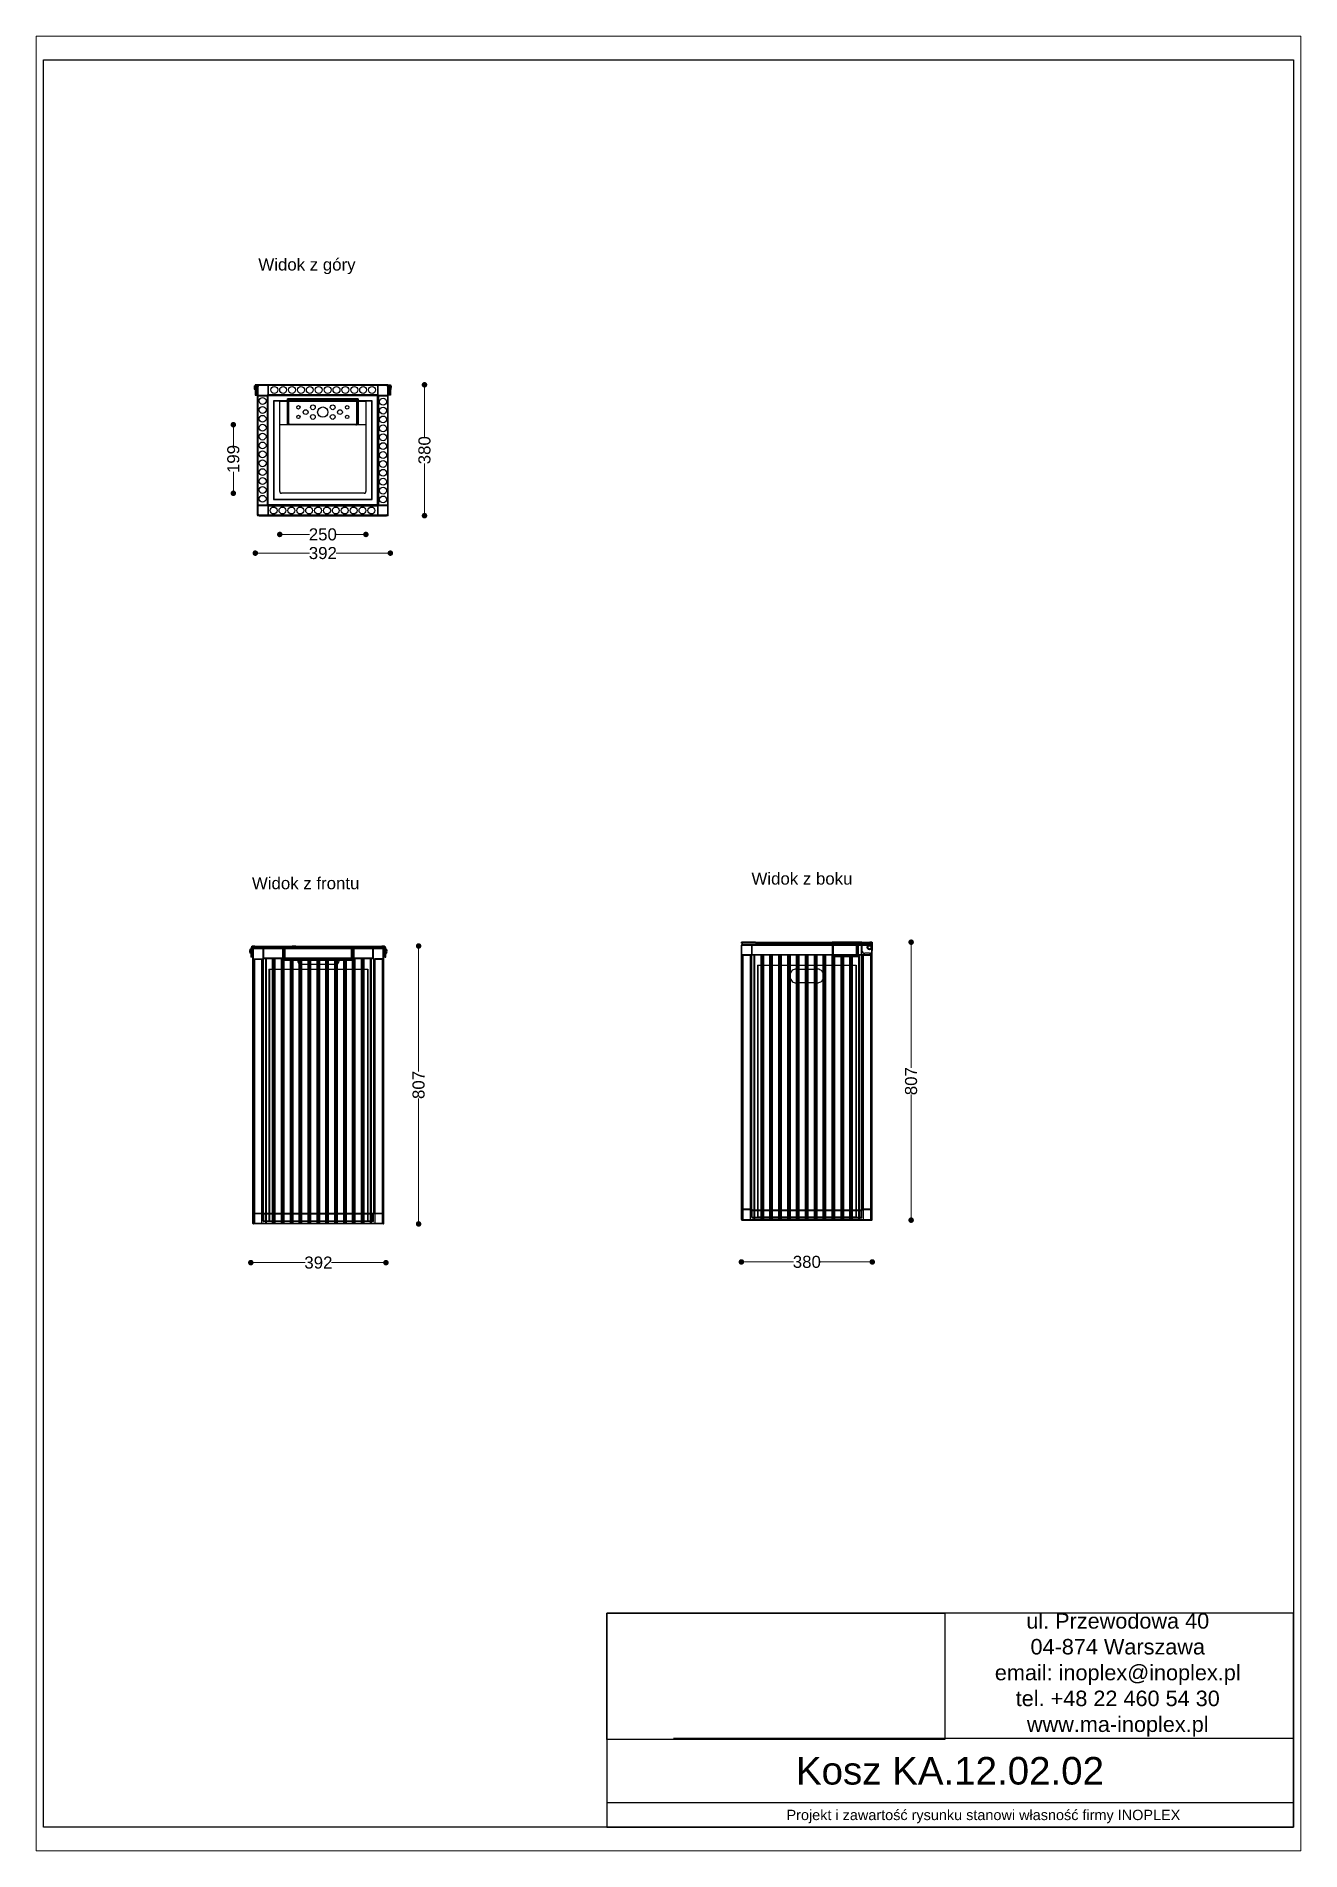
# Paper-space layout 'Układ1' of a CAD drawing. Header units: millimetres. Extents: x 1 to 201, y 2 to 289.
# The model-space entities are those that its viewports show. They can reach past a viewport. Long polylines and large blocks are cut down to what shows.
import ezdxf

# ---------------------------------------------------------------- set-up
doc = ezdxf.new("R2010")
doc.units = ezdxf.units.MM
doc.header["$LTSCALE"] = 3
doc.layers.add('DomyÅ›lny', color=7, linetype='Continuous')
doc.layers.add('Hidden_lines', color=7, linetype='Continuous')
doc.styles.get("Standard").update_dxf_attribs({"font": 'arial.ttf'})
doc.dimstyles.new('MATEUSZ', dxfattribs={"dimtxt": 35, "dimasz": 16, "dimexe": 0.18, "dimexo": 0.0625, "dimgap": 0.09, "dimtad": 0, "dimdec": 0, "dimdsep": 46, "dimtxsty": 'Standard', "dimblk": 'DOT', "dimcen": 0.09, "dimse1": 1, "dimse2": 1, "dimadec": 0, "dimazin": 0, "dimtfac": 1, "dimtdec": 0, "dimtofl": 0, "dimtmove": 0, "dimatfit": 3, "dimfxl": 1, "dimtolj": 1, "dimtzin": 0, "dimlwd": 9, "dimlwe": 9, "dimarcsym": 0})
picture_1 = doc.add_image_def('image1.jpg', size_in_pixel=(1896, 709))

psp = doc.layouts.new('Układ1')

msp = doc.modelspace()

# ---------------------------------------------------------------- texts
for s, p in [('Widok z góry', (10989.7, 29072.6)), ('Widok z frontu', (10971, 27276.1)), ('Widok z boku', (12421.6, 27289.5))]:
    msp.add_text(s, height=34.962).set_placement(p)
at = {"attachment_point": 5}
for s, width, gutter_width, heights, insert, char_height in [('ul. Przewodowa 40\\P04-874 Warszawa\\Pemail: inoplex@inoplex.pl\\Ptel. +48 22 460 54 30\\Pwww.ma-inoplex.pl', 1019.877, 1, [432.7], (13485.1, 24994.8), 45), ('Kosz KA.12.02.02', 1993.625, 1, [0], (12997.9, 24715.8), 80), ('Projekt i zawartość rysunku stanowi własność firmy INOPLEX ', 1800.088, 12.5, [70.5], (13095, 24583.6), 30)]:
    msp.add_mtext_dynamic_manual_height_columns(s, width=width, gutter_width=gutter_width, heights=heights, dxfattribs=dict(at, insert=insert, char_height=char_height))

# ---------------------------------------------------------------- blocks, each defined once
blk = doc.blocks.new('_Dot')
at = {"color": 0, "linetype": 'ByBlock', "lineweight": -2}
blk.add_line((-0.5, 0), (-1, 0), dxfattribs=at)
at = {"color": 0, "linetype": 'ByBlock', "const_width": 0.5}
blk.add_lwpolyline([(-0.25, 0, 1), (0.25, 0, 1)], format="xyb", close=True, dxfattribs=at)
blk = doc.blocks.new('*D36')
at = {"color": 0, "lineweight": 9, "transparency": 16777216}
for p, q in [((10996.8, 28252), (11138.3, 28252)), ((11357, 28252), (11215.4, 28252))]:
    blk.add_line(p, q, dxfattribs=at)
at = {"layer": 'Defpoints', "color": 0, "transparency": 16777216}
for p in [(10980.8, 28710.8), (11373, 28710.8), (11373, 28252)]:
    blk.add_point(p, dxfattribs=at)
at = {"color": 0, "lineweight": 9, "transparency": 16777216, "xscale": 16, "yscale": 16, "zscale": 16, "rotation": 180}
blk.add_blockref('_Dot', (10980.8, 28252), dxfattribs=at)
at = {"color": 0, "lineweight": 9, "transparency": 16777216, "xscale": 16, "yscale": 16, "zscale": 16}
blk.add_blockref('_Dot', (11373, 28252), dxfattribs=at)
at = {"color": 0, "transparency": 16777216, "insert": (11176.9, 28252), "char_height": 35, "attachment_point": 5}
blk.add_mtext('\\A1;392', dxfattribs=at)
blk = doc.blocks.new('*D37')
at = {"color": 0, "lineweight": 9, "transparency": 16777216}
for p, q in [((11472.1, 28724.8), (11472.1, 28589.5)), ((11472.1, 28376.8), (11472.1, 28512.1))]:
    blk.add_line(p, q, dxfattribs=at)
at = {"layer": 'Defpoints', "color": 0, "transparency": 16777216}
for p in [(11373, 28740.8), (11472.1, 28740.8), (11365.3, 28360.8)]:
    blk.add_point(p, dxfattribs=at)
at = {"color": 0, "lineweight": 9, "transparency": 16777216, "xscale": 16, "yscale": 16, "zscale": 16}
for p, rotation in [((11472.1, 28740.8), 90), ((11472.1, 28360.8), 270)]:
    blk.add_blockref('_Dot', p, dxfattribs=dict(at, rotation=rotation))
at = {"color": 0, "transparency": 16777216, "insert": (11472.1, 28550.8), "char_height": 35, "attachment_point": 5, "rotation": 90}
blk.add_mtext('\\A1;380', dxfattribs=at)
blk = doc.blocks.new('*D38')
at = {"color": 0, "lineweight": 9, "transparency": 16777216}
for p, q in [((10917.1, 28608.8), (10917.1, 28562.4)), ((10917.1, 28441.8), (10917.1, 28488.2))]:
    blk.add_line(p, q, dxfattribs=at)
at = {"layer": 'Defpoints', "color": 0, "transparency": 16777216}
for p in [(11075.9, 28624.8), (10917.1, 28425.8), (11056.4, 28425.8)]:
    blk.add_point(p, dxfattribs=at)
at = {"color": 0, "lineweight": 9, "transparency": 16777216, "xscale": 16, "yscale": 16, "zscale": 16}
for p, rotation in [((10917.1, 28624.8), 90), ((10917.1, 28425.8), 270)]:
    blk.add_blockref('_Dot', p, dxfattribs=dict(at, rotation=rotation))
at = {"color": 0, "transparency": 16777216, "insert": (10917.1, 28525.3), "char_height": 35, "attachment_point": 5, "rotation": 90}
blk.add_mtext('\\A1;199', dxfattribs=at)
blk = doc.blocks.new('*D39')
at = {"color": 0, "lineweight": 9, "transparency": 16777216}
for p, q in [((11067.9, 28306.3), (11137.9, 28306.3)), ((11285.9, 28306.3), (11215.9, 28306.3))]:
    blk.add_line(p, q, dxfattribs=at)
at = {"layer": 'Defpoints', "color": 0, "transparency": 16777216}
for p in [(11051.9, 28430.8), (11301.9, 28430.8), (11301.9, 28306.3)]:
    blk.add_point(p, dxfattribs=at)
at = {"color": 0, "lineweight": 9, "transparency": 16777216, "xscale": 16, "yscale": 16, "zscale": 16, "rotation": 180}
blk.add_blockref('_Dot', (11051.9, 28306.3), dxfattribs=at)
at = {"color": 0, "lineweight": 9, "transparency": 16777216, "xscale": 16, "yscale": 16, "zscale": 16}
blk.add_blockref('_Dot', (11301.9, 28306.3), dxfattribs=at)
at = {"color": 0, "transparency": 16777216, "insert": (11176.9, 28306.3), "char_height": 35, "attachment_point": 5}
blk.add_mtext('\\A1;250', dxfattribs=at)
blk = doc.blocks.new('*D40')
at = {"color": 0, "lineweight": 9, "transparency": 16777216}
for p, q in [((10983.8, 26191.8), (11125.4, 26191.8)), ((11344.1, 26191.8), (11202.5, 26191.8))]:
    blk.add_line(p, q, dxfattribs=at)
at = {"layer": 'Defpoints', "color": 0, "transparency": 16777216}
for p in [(10967.8, 27079.1), (11360.1, 27079.1), (11360.1, 26191.8)]:
    blk.add_point(p, dxfattribs=at)
at = {"color": 0, "lineweight": 9, "transparency": 16777216, "xscale": 16, "yscale": 16, "zscale": 16, "rotation": 180}
blk.add_blockref('_Dot', (10967.8, 26191.8), dxfattribs=at)
at = {"color": 0, "lineweight": 9, "transparency": 16777216, "xscale": 16, "yscale": 16, "zscale": 16}
blk.add_blockref('_Dot', (11360.1, 26191.8), dxfattribs=at)
at = {"color": 0, "transparency": 16777216, "insert": (11164, 26191.8), "char_height": 35, "attachment_point": 5}
blk.add_mtext('\\A1;392', dxfattribs=at)
blk = doc.blocks.new('*D41')
at = {"color": 0, "lineweight": 9, "transparency": 16777216}
for p, q in [((12408.3, 26193.9), (12543.6, 26193.9)), ((12756.3, 26193.9), (12621, 26193.9))]:
    blk.add_line(p, q, dxfattribs=at)
at = {"layer": 'Defpoints', "color": 0, "transparency": 16777216}
for p in [(12392.3, 27113.6), (12772.3, 27113.6), (12772.3, 26193.9)]:
    blk.add_point(p, dxfattribs=at)
at = {"color": 0, "lineweight": 9, "transparency": 16777216, "xscale": 16, "yscale": 16, "zscale": 16, "rotation": 180}
blk.add_blockref('_Dot', (12392.3, 26193.9), dxfattribs=at)
at = {"color": 0, "lineweight": 9, "transparency": 16777216, "xscale": 16, "yscale": 16, "zscale": 16}
blk.add_blockref('_Dot', (12772.3, 26193.9), dxfattribs=at)
at = {"color": 0, "transparency": 16777216, "insert": (12582.3, 26193.9), "char_height": 35, "attachment_point": 5}
blk.add_mtext('\\A1;380', dxfattribs=at)
blk = doc.blocks.new('*D42')
at = {"color": 0, "lineweight": 9, "transparency": 16777216}
for p, q in [((11455, 27095.2), (11455, 26746.5)), ((11455, 26320.2), (11455, 26668.9))]:
    blk.add_line(p, q, dxfattribs=at)
at = {"layer": 'Defpoints', "color": 0, "transparency": 16777216}
for p in [(11347.4, 27111.2), (11349, 26304.2), (11455, 26304.2)]:
    blk.add_point(p, dxfattribs=at)
at = {"color": 0, "lineweight": 9, "transparency": 16777216, "xscale": 16, "yscale": 16, "zscale": 16}
for p, rotation in [((11455, 27111.2), 90), ((11455, 26304.2), 270)]:
    blk.add_blockref('_Dot', p, dxfattribs=dict(at, rotation=rotation))
at = {"color": 0, "transparency": 16777216, "insert": (11455, 26707.7), "char_height": 35, "attachment_point": 5, "rotation": 90}
blk.add_mtext('\\A1;807', dxfattribs=at)
blk = doc.blocks.new('*D43')
at = {"color": 0, "lineweight": 9, "transparency": 16777216}
for p, q in [((12885.1, 27106.3), (12885.1, 26757.5)), ((12885.1, 26331.2), (12885.1, 26680))]:
    blk.add_line(p, q, dxfattribs=at)
at = {"layer": 'Defpoints', "color": 0, "transparency": 16777216}
for p in [(12772.3, 27122.3), (12885.1, 27122.3), (12767.3, 26315.2)]:
    blk.add_point(p, dxfattribs=at)
at = {"color": 0, "lineweight": 9, "transparency": 16777216, "xscale": 16, "yscale": 16, "zscale": 16}
for p, rotation in [((12885.1, 27122.3), 90), ((12885.1, 26315.2), 270)]:
    blk.add_blockref('_Dot', p, dxfattribs=dict(at, rotation=rotation))
at = {"color": 0, "transparency": 16777216, "insert": (12885.1, 26718.8), "char_height": 35, "attachment_point": 5, "rotation": 90}
blk.add_mtext('\\A1;807', dxfattribs=at)

# ---------------------------------------------------------------- dimensions: what is measured, and where the dimension line sits
for base, p1, p2, picture, middle in [((11472.1, 28740.8), (11365.3, 28360.8), (11373, 28740.8), '*D37', (11472.1, 28550.8)), ((10917.1, 28425.8), (11075.9, 28624.8), (11056.4, 28425.8), '*D38', (10917.1, 28525.3)), ((11455, 26304.2), (11347.4, 27111.2), (11349, 26304.2), '*D42', (11455, 26707.7)), ((12885.1, 27122.3), (12767.3, 26315.2), (12772.3, 27122.3), '*D43', (12885.1, 26718.8))]:
    dim = msp.add_linear_dim(base=base, p1=p1, p2=p2, angle=90, dimstyle='MATEUSZ')
    dim.commit()
    dim.dimension.update_dxf_attribs({"geometry": picture, "text_midpoint": middle})
for base, p1, p2, picture, middle in [((11373, 28252), (10980.8, 28710.8), (11373, 28710.8), '*D36', (11176.9, 28252)), ((11301.9, 28306.3), (11051.9, 28430.8), (11301.9, 28430.8), '*D39', (11176.9, 28306.3)), ((12772.3, 26193.9), (12392.3, 27113.6), (12772.3, 27113.6), '*D41', (12582.3, 26193.9)), ((11360.1, 26191.8), (10967.8, 27079.1), (11360.1, 27079.1), '*D40', (11164, 26191.8))]:
    dim = msp.add_linear_dim(base=base, p1=p1, p2=p2, dimstyle='MATEUSZ')
    dim.commit()
    dim.dimension.update_dxf_attribs({"geometry": picture, "text_midpoint": middle})

# ---------------------------------------------------------------- linework, layer by layer
for p, q in [((13995, 24809.6), (12194.9, 24809.6)), ((13994.7, 24623), (12001.1, 24623))]:
    msp.add_line(p, q)
for points in [[(10366.2, 24552.5), (10366.2, 29684.6), (13995, 29684.6), (13995, 24552.5)], [(12001.1, 24552.5), (13995, 24552.5), (13995, 25174.2), (12001.1, 25174.2)]]:
    msp.add_lwpolyline(points, close=True)
at = {"layer": 'DomyÅ›lny'}
for p, q in [((10980.8, 28740.8), (10980.8, 28710.8)), ((10988.5, 28710.8), (10988.5, 28740.8)), ((11365.3, 28740.8), (10988.5, 28740.8)), ((10988.5, 28710.8), (10988.5, 28740.8)), ((10988.5, 28734.2), (10988.5, 28364.8)), ((11360.3, 28739.2), (10993.5, 28739.2)), ((11365.3, 28710.8), (11365.3, 28740.8)), ((11365.3, 28710.8), (11365.3, 28740.8)), ((11365.3, 28401.3), (11365.3, 28734.2)), ((11373, 28740.8), (11373, 28710.8)), ((10986.9, 28362.4), (10986.9, 28710.8)), ((10988.5, 28362.4), (10988.5, 28711)), ((10988.5, 28710.8), (10988.5, 28629.8)), ((11051.9, 28430.8), (11051.9, 28693.2)), ((11051.9, 28693.2), (11301.9, 28693.2)), ((11301.9, 28693.2), (11301.9, 28430.8)), ((11365.3, 28362.4), (11365.3, 28711)), ((11365.3, 28710.8), (11365.3, 28629.8)), ((11366.9, 28362.4), (11366.9, 28710.8)), ((11301.9, 28624.8), (11051.9, 28624.8)), ((11296.9, 28425.8), (11056.9, 28425.8)), ((11365.3, 28401.3), (11365.3, 28364.8)), ((10989.3, 28362.4), (10988.5, 28362.4)), ((11365.3, 28360.8), (10988.5, 28360.8)), ((10992.5, 28360.8), (11361.3, 28360.8)), ((11365.3, 28362.4), (11364.5, 28362.4)), ((10967.8, 27103.2), (10967.8, 27087.1)), ((10970.8, 27087.1), (10967.8, 27087.1)), ((10970.8, 27087.1), (10970.8, 27103.2)), ((10970.8, 27102.6), (10973.8, 27102.6)), ((10973.8, 27089.6), (10970.8, 27089.6)), ((10974, 26305.8), (10974, 27102.6)), ((10975.6, 27111.2), (10975.6, 27108.2)), ((11352.4, 27104.2), (10975.6, 27104.2)), ((11352.4, 27102.6), (10975.6, 27102.6)), ((10975.6, 26305.8), (10975.6, 27102.6)), ((10979.6, 27111.2), (11348.4, 27111.2)), ((10979.6, 27111.2), (10979.6, 27108.2)), ((10979.6, 27108.2), (11348.4, 27108.2)), ((11061, 27104.2), (11061, 27108.2)), ((11063, 27104.2), (11063, 27108.2)), ((11064, 27104.2), (11064, 27107.3)), ((11260.2, 27107.3), (11067.7, 27107.3)), ((11067.7, 27104.2), (11067.7, 27107.3)), ((11260.2, 27104.2), (11260.2, 27107.3)), ((11264, 27104.2), (11264, 27107.3)), ((11265, 27108.2), (11265, 27104.2)), ((11267, 27108.2), (11267, 27104.2)), ((11348.4, 27108.2), (11348.4, 27111.2)), ((11352.4, 27108.2), (11352.4, 27111.2)), ((11352.4, 26305.8), (11352.4, 27102.6)), ((11354, 26305.8), (11354, 27102.6)), ((11354.1, 27102.6), (11357.1, 27102.6)), ((11357.1, 27089.6), (11354.1, 27089.6)), ((11357.1, 27087.1), (11357.1, 27103.2)), ((11357.1, 27087.1), (11360.1, 27087.1)), ((11360.1, 27103.2), (11360.1, 27087.1)), ((12392.3, 27119.3), (12392.3, 27122.3)), ((12392.3, 26316.8), (12392.3, 27113.6)), ((12393.9, 27115.2), (12742.3, 27115.2)), ((12393.9, 27113.6), (12742.3, 27113.6)), ((12393.9, 26316.8), (12393.9, 27113.6)), ((12432.8, 27122.3), (12396.3, 27122.3)), ((12396.3, 27119.3), (12396.3, 27122.3)), ((12432.8, 27119.3), (12396.3, 27119.3)), ((12420.7, 26346.8), (12420.7, 27083.6)), ((12422.3, 26346.8), (12422.3, 27083.6)), ((12423.9, 27086.8), (12740.7, 27086.8)), ((12423.9, 27085.2), (12740.7, 27085.2)), ((12429.4, 26345.2), (12429.4, 27085.2)), ((12432.8, 27122.3), (12765.7, 27122.3)), ((12432.8, 27119.3), (12742.3, 27119.3)), ((12449.4, 26345.2), (12449.4, 27085.2)), ((12451.3, 27085.2), (12451.3, 27055.5)), ((12455.2, 26345.2), (12455.2, 27085.2)), ((12475.2, 26345.2), (12475.2, 27085.2)), ((12477.1, 27085.2), (12477.1, 27055.5)), ((12481, 26345.2), (12481, 27085.2)), ((12501, 26345.2), (12501, 27085.2)), ((12503, 27085.2), (12503, 27055.5)), ((12506.8, 26345.2), (12506.8, 27085.2)), ((12526.8, 26345.2), (12526.8, 27085.2)), ((12528.8, 27085.2), (12528.8, 27055.5)), ((12532.6, 26345.2), (12532.6, 27085.2)), ((12552.6, 26345.2), (12552.6, 27085.2)), ((12554.6, 27085.2), (12554.6, 27055.5)), ((12558.4, 26345.2), (12558.4, 27085.2)), ((12578.4, 26345.2), (12578.4, 27085.2)), ((12580.4, 27085.2), (12580.4, 27055.5)), ((12584.2, 26345.2), (12584.2, 27085.2)), ((12604.2, 26345.2), (12604.2, 27085.2)), ((12606.2, 27085.2), (12606.2, 27055.5)), ((12610.1, 26345.2), (12610.1, 27085.2)), ((12630.1, 26345.2), (12630.1, 27085.2)), ((12632, 27085.2), (12632, 27055.5)), ((12635.9, 26345.2), (12635.9, 27085.2)), ((12655.9, 26345.2), (12655.9, 27085.2)), ((12656.3, 27119.3), (12656.3, 27115.2)), ((12656.3, 27084.8), (12661.7, 27084.8)), ((12656.3, 27083.4), (12656.3, 27079.4)), ((12656.3, 27080.4), (12661.7, 27080.4)), ((12657.5, 27080.4), (12657.5, 27079.4)), ((12657.8, 27080.4), (12657.8, 27055.5)), ((12742.3, 27122.3), (12661.3, 27122.3)), ((12661.3, 27122.3), (12661.3, 27119.3)), ((12742.3, 27119.3), (12661.3, 27119.3)), ((12661.7, 26345.2), (12661.7, 27085.2)), ((12681.7, 26345.2), (12681.7, 27085.2)), ((12681.7, 27084.8), (12687.5, 27084.8)), ((12681.7, 27080.4), (12687.5, 27080.4)), ((12683.7, 27080.4), (12683.7, 27055.5)), ((12687.5, 26345.2), (12687.5, 27085.2)), ((12707.5, 26345.2), (12707.5, 27085.2)), ((12707.5, 27084.8), (12713.3, 27084.8)), ((12707.5, 27080.4), (12713.3, 27080.4)), ((12709.5, 27080.4), (12709.5, 27055.5)), ((12713.3, 26345.2), (12713.3, 27085.2)), ((12731.3, 27119.3), (12731.3, 27115.2)), ((12733.3, 26345.2), (12733.3, 27085.2)), ((12735.3, 27085.2), (12735.3, 26345.2)), ((12742.3, 27122.3), (12772.3, 27122.3)), ((12742.3, 27122.3), (12742.3, 27119.3)), ((12742.3, 27122.3), (12772.3, 27122.3)), ((12772.3, 27114.3), (12742.3, 27114.3)), ((12742.3, 27114.3), (12742.3, 27098.2)), ((12742.3, 26346.8), (12742.3, 27083.6)), ((12743.9, 26346.8), (12743.9, 27083.6)), ((12764.3, 27090.2), (12750.3, 27090.2)), ((12770.7, 26316.8), (12770.7, 27093.4)), ((12772.3, 27122.3), (12772.3, 27119.3)), ((12772.3, 27122.3), (12772.3, 27119.3)), ((12772.3, 27114.3), (12772.3, 27098.2)), ((12772.3, 26316.8), (12772.3, 27113.6)), ((10970.8, 27079.1), (10967.8, 27079.1)), ((11002.4, 27072.6), (11002.4, 26335.8)), ((11004, 27072.6), (11004, 26335.8)), ((11322.4, 27075.8), (11005.6, 27075.8)), ((11322.4, 27074.2), (11005.6, 27074.2)), ((11011, 26334.2), (11011, 27074.2)), ((11031, 26334.2), (11031, 27074.2)), ((11031, 27044.4), (11036.8, 27044.4)), ((11033, 27074.2), (11033, 27044.4)), ((11036.8, 26334.2), (11036.8, 27074.2)), ((11056.8, 26334.2), (11056.8, 27074.2)), ((11056.8, 27044.4), (11062.6, 27044.4)), ((11058.8, 27074.2), (11058.8, 27044.4)), ((11062.6, 26334.2), (11062.6, 27074.2)), ((11082.6, 26334.2), (11082.6, 27074.2)), ((11082.6, 27072.3), (11088.4, 27072.3)), ((11088.4, 27071.3), (11082.6, 27071.3)), ((11088.4, 27069.3), (11082.6, 27069.3)), ((11082.6, 27044.4), (11088.4, 27044.4)), ((11084.6, 27072.3), (11084.6, 27071.3)), ((11084.6, 27069.3), (11084.6, 27044.4)), ((11088.4, 26334.2), (11088.4, 27074.2)), ((11108.4, 26334.2), (11108.4, 27074.2)), ((11108.4, 27072.3), (11114.2, 27072.3)), ((11108.4, 27072.3), (11114.2, 27072.3)), ((11108.4, 27044.4), (11114.2, 27044.4)), ((11110.4, 27059), (11110.4, 27044.4)), ((11114.2, 26334.2), (11114.2, 27074.2)), ((11134.2, 26334.2), (11134.2, 27074.2)), ((11134.2, 27072.3), (11140.1, 27072.3)), ((11134.2, 27072.3), (11140.1, 27072.3)), ((11134.2, 27058.3), (11140.1, 27058.3)), ((11134.2, 27044.4), (11140.1, 27044.4)), ((11136.2, 27058.3), (11136.2, 27044.4)), ((11140.1, 26334.2), (11140.1, 27074.2)), ((11160.1, 26334.2), (11160.1, 27074.2)), ((11160.1, 27072.3), (11165.9, 27072.3)), ((11160.1, 27072.3), (11165.9, 27072.3)), ((11160.1, 27058.3), (11165.9, 27058.3)), ((11160.1, 27044.4), (11165.9, 27044.4)), ((11162, 27058.3), (11162, 27044.4)), ((11165.9, 26334.2), (11165.9, 27074.2)), ((11185.9, 26334.2), (11185.9, 27074.2)), ((11185.9, 27072.3), (11191.7, 27072.3)), ((11185.9, 27072.3), (11191.7, 27072.3)), ((11185.9, 27058.3), (11191.7, 27058.3)), ((11185.9, 27044.4), (11191.7, 27044.4)), ((11187.8, 27058.3), (11187.8, 27044.4)), ((11191.7, 26334.2), (11191.7, 27074.2)), ((11211.7, 26334.2), (11211.7, 27074.2)), ((11211.7, 27072.3), (11217.5, 27072.3)), ((11211.7, 27072.3), (11217.5, 27072.3)), ((11211.7, 27058.3), (11214, 27058.3)), ((11211.7, 27044.4), (11217.5, 27044.4)), ((11213.7, 27058.3), (11213.7, 27044.4)), ((11217.5, 26334.2), (11217.5, 27074.2)), ((11237.5, 26334.2), (11237.5, 27074.2)), ((11237.5, 27072.3), (11243.3, 27072.3)), ((11243.3, 27071.3), (11237.5, 27071.3)), ((11243.3, 27069.3), (11237.5, 27069.3)), ((11237.5, 27044.4), (11243.3, 27044.4)), ((11239.5, 27072.3), (11239.5, 27071.3)), ((11239.5, 27069.3), (11239.5, 27044.4)), ((11243.3, 26334.2), (11243.3, 27074.2)), ((11263.3, 26334.2), (11263.3, 27074.2)), ((11263.3, 27044.4), (11269.1, 27044.4)), ((11264, 27072.3), (11264, 27074.2)), ((11265.3, 27070.3), (11265.3, 27044.4)), ((11269.1, 26334.2), (11269.1, 27074.2)), ((11289.1, 26334.2), (11289.1, 27074.2)), ((11289.1, 27044.4), (11295, 27044.4)), ((11291.1, 27074.2), (11291.1, 27044.4)), ((11295, 26334.2), (11295, 27074.2)), ((11315, 26334.2), (11315, 27074.2)), ((11316.9, 27074.2), (11316.9, 26334.2)), ((11324, 27072.6), (11324, 26335.8)), ((11325.6, 27072.6), (11325.6, 26335.8)), ((11357.1, 27079.1), (11360.1, 27079.1)), ((12449.4, 27055.5), (12455.2, 27055.5)), ((12475.2, 27055.5), (12481, 27055.5)), ((12501, 27055.5), (12506.8, 27055.5)), ((12526.8, 27055.5), (12532.6, 27055.5)), ((12552.3, 27044.2), (12558.4, 27044.2)), ((12552.6, 27055.5), (12558.4, 27055.5)), ((12554.6, 27044.2), (12554.6, 27004.2)), ((12578.4, 27055.5), (12584.2, 27055.5)), ((12578.4, 27044.2), (12584.2, 27044.2)), ((12580.4, 27044.2), (12580.4, 27004.2)), ((12604.2, 27055.5), (12610.1, 27055.5)), ((12604.2, 27044.2), (12610.1, 27044.2)), ((12606.2, 27044.2), (12606.2, 27004.2)), ((12630.1, 27055.5), (12635.9, 27055.5)), ((12632, 27027.6), (12632, 27020.8)), ((12655.9, 27055.5), (12661.7, 27055.5)), ((12657.5, 27079.4), (12656.3, 27079.4)), ((12657.5, 27069.4), (12656.3, 27069.4)), ((12681.7, 27055.5), (12687.5, 27055.5)), ((12707.5, 27055.5), (12713.3, 27055.5)), ((12558.4, 27004.2), (12552.3, 27004.2)), ((12584.2, 27004.2), (12578.4, 27004.2)), ((12610.1, 27004.2), (12604.2, 27004.2)), ((12423.9, 26345.2), (12740.7, 26345.2)), ((12423.9, 26343.6), (12740.7, 26343.6)), ((11352.4, 26305.8), (10975.6, 26305.8)), ((11352.4, 26304.2), (10975.6, 26304.2)), ((11322.4, 26334.2), (11005.6, 26334.2)), ((11322.4, 26332.6), (11005.6, 26332.6)), ((12393.9, 26316.8), (12770.7, 26316.8)), ((12393.9, 26315.2), (12770.7, 26315.2))]:
    msp.add_line(p, q, dxfattribs=at)
for points in [[(10978.2, 28732.7, 0), (10978.3, 28734.6, 0), (10978.6, 28736.5, 0), (10978.8, 28737.5, 0), (10979, 28738, 0), (10979.2, 28738.4, 0), (10979.4, 28738.6, 0), (10979.5, 28738.8, 0), (10979.6, 28738.9, 0), (10979.7, 28739, 0), (10979.8, 28739.1, 0), (10979.9, 28739.1, 0), (10980, 28739.2, 0), (10980, 28739.2, 0), (10980.1, 28739.2, 0), (10980.2, 28739.2, 0), (10980.2, 28739.2, 0), (10980.3, 28739.2, 0), (10980.3, 28739.2, 0), (10980.4, 28739.1, 0), (10980.5, 28739.1, 0), (10980.6, 28739, 0), (10980.8, 28738.9, 0)], [(10980.8, 28726.5, 0), (10980.6, 28726.4, 0), (10980.5, 28726.3, 0), (10980.4, 28726.2, 0), (10980.3, 28726.2, 0), (10980.2, 28726.2, 0), (10980.2, 28726.2, 0), (10980.1, 28726.2, 0), (10980, 28726.2, 0), (10979.9, 28726.3, 0), (10979.8, 28726.3, 0), (10979.7, 28726.4, 0), (10979.6, 28726.5, 0), (10979.4, 28726.6, 0), (10979.2, 28727, 0), (10979, 28727.4, 0), (10978.7, 28728.5, 0), (10978.4, 28729.8, 0), (10978.2, 28732.7, 0)], [(10988.5, 28740.8, 0), (10980.8, 28740.8, 0)], [(11365.3, 28740.8, 0), (11373, 28740.8, 0)], [(11373, 28738.9, 0), (11373.1, 28739, 0), (11373.1, 28739, 0), (11373.2, 28739.1, 0), (11373.3, 28739.1, 0), (11373.4, 28739.2, 0), (11373.5, 28739.2, 0), (11373.6, 28739.2, 0), (11373.6, 28739.2, 0), (11373.7, 28739.2, 0), (11373.7, 28739.2, 0), (11373.8, 28739.1, 0), (11373.9, 28739.1, 0), (11374, 28739, 0), (11374.1, 28738.9, 0), (11374.3, 28738.8, 0), (11374.4, 28738.6, 0), (11374.6, 28738.1, 0), (11375, 28737.2, 0), (11375.2, 28736.2, 0), (11375.4, 28735.3, 0), (11375.5, 28732.8, 0)], [(11373, 28726.5, 0), (11373.1, 28726.4, 0), (11373.2, 28726.3, 0), (11373.3, 28726.2, 0), (11373.4, 28726.2, 0), (11373.5, 28726.2, 0), (11373.6, 28726.2, 0), (11373.6, 28726.2, 0), (11373.7, 28726.2, 0), (11373.8, 28726.3, 0), (11374, 28726.3, 0), (11374.1, 28726.4, 0), (11374.2, 28726.5, 0), (11374.3, 28726.6, 0), (11374.5, 28727, 0), (11374.7, 28727.4, 0), (11375.1, 28728.5, 0), (11375.3, 28729.8, 0), (11375.5, 28732.7, 0)], [(10980.8, 28710.8, 0), (10980.8, 28710.8, 0), (10980.8, 28710.8, 0), (10980.8, 28710.8, 0), (10980.8, 28710.8, 0), (10980.8, 28710.8, 0), (10980.8, 28710.8, 0), (10980.8, 28710.8, 0), (10980.8, 28710.8, 0), (10980.8, 28710.8, 0), (10980.8, 28710.8, 0), (10980.8, 28710.8, 0), (10980.8, 28710.8, 0), (10980.8, 28710.8, 0), (10980.8, 28710.8, 0), (10981, 28710.8, 0), (10981.7, 28710.8, 0), (10988.5, 28710.8, 0)], [(11373, 28710.8, 0), (11373, 28710.8, 0), (11373, 28710.8, 0), (11373, 28710.8, 0), (11373, 28710.8, 0), (11373, 28710.8, 0), (11373, 28710.8, 0), (11373, 28710.8, 0), (11373, 28710.8, 0), (11373, 28710.8, 0), (11373, 28710.8, 0), (11373, 28710.8, 0), (11373, 28710.8, 0), (11373, 28710.8, 0), (11372.9, 28710.8, 0), (11372.8, 28710.8, 0), (11372, 28710.8, 0), (11365.3, 28710.8, 0)], [(11079.7, 28624.9, 0), (11080.2, 28624.8, 0), (11080.6, 28624.8, 0)], [(11273.1, 28624.8, 0), (11273.6, 28624.8, 0), (11274.2, 28624.9, 0)], [(11051.9, 28430.8, 0), (11051.9, 28430.3, 0), (11052, 28429.8, 0), (11052.1, 28429.3, 0), (11052.2, 28428.9, 0), (11052.5, 28428.4, 0), (11052.7, 28428, 0), (11053, 28427.6, 0), (11053.3, 28427.3, 0), (11053.7, 28426.9, 0), (11054.1, 28426.6, 0), (11054.5, 28426.4, 0), (11055, 28426.2, 0), (11055.4, 28426, 0), (11055.9, 28425.9, 0), (11056.4, 28425.8, 0), (11056.9, 28425.8, 0)], [(11296.9, 28425.8, 0), (11297.4, 28425.8, 0), (11297.8, 28425.9, 0), (11298.3, 28426, 0), (11298.8, 28426.2, 0), (11299.2, 28426.4, 0), (11299.6, 28426.6, 0), (11300, 28426.9, 0), (11300.4, 28427.3, 0), (11300.7, 28427.6, 0), (11301, 28428, 0), (11301.3, 28428.4, 0), (11301.5, 28428.9, 0), (11301.6, 28429.3, 0), (11301.8, 28429.8, 0), (11301.8, 28430.3, 0), (11301.9, 28430.8, 0)], [(10986.9, 28362.4, 0), (10986.9, 28362.4, 0), (10986.9, 28362.4, 0), (10986.9, 28362.4, 0), (10986.9, 28362.4, 0), (10986.9, 28362.4, 0), (10986.9, 28362.4, 0), (10986.9, 28362.4, 0), (10986.9, 28362.4, 0), (10986.9, 28362.4, 0), (10986.9, 28362.4, 0), (10986.9, 28362.4, 0), (10986.9, 28362.4, 0), (10986.9, 28362.4, 0), (10986.9, 28362.4, 0), (10986.9, 28362.4, 0), (10987.1, 28362.4, 0), (10988.5, 28362.4, 0)], [(10988.5, 28362.4, 0), (10988.5, 28360.8, 0)], [(11365.3, 28362.4, 0), (11366.9, 28362.4, 0)], [(11365.3, 28360.8, 0), (11365.3, 28360.8, 0), (11365.3, 28360.8, 0), (11365.3, 28360.8, 0), (11365.3, 28360.8, 0), (11365.3, 28360.8, 0), (11365.3, 28360.8, 0), (11365.3, 28360.8, 0), (11365.3, 28360.8, 0), (11365.3, 28360.8, 0), (11365.3, 28360.8, 0), (11365.3, 28360.8, 0), (11365.3, 28360.8, 0), (11365.3, 28360.8, 0), (11365.3, 28360.8, 0), (11365.3, 28360.8, 0), (11365.3, 28361, 0), (11365.3, 28362.4, 0)], [(10965.3, 27096.1, 0), (10965.3, 27096.1, 0), (10965.3, 27096.1, 0), (10965.3, 27096.1, 0), (10965.3, 27096.1, 0), (10965.3, 27096.1, 0), (10965.3, 27096.1, 0), (10965.3, 27096.1, 0), (10965.3, 27096.1, 0), (10965.3, 27096.1, 0), (10965.3, 27096.1, 0), (10965.3, 27096.1, 0), (10965.3, 27096.1, 0), (10965.3, 27096.1, 0), (10965.4, 27098.6, 0), (10965.6, 27099.8, 0), (10966, 27101.1, 0), (10966.3, 27101.7, 0), (10966.4, 27102, 0), (10966.7, 27102.3, 0), (10966.8, 27102.4, 0), (10966.9, 27102.5, 0), (10967, 27102.5, 0), (10967.1, 27102.5, 0), (10967.1, 27102.6, 0), (10967.2, 27102.6, 0), (10967.3, 27102.6, 0), (10967.4, 27102.6, 0), (10967.4, 27102.5, 0), (10967.5, 27102.5, 0), (10967.6, 27102.5, 0), (10967.7, 27102.4, 0), (10967.8, 27102.3, 0)], [(10967.8, 27089.9, 0), (10967.8, 27089.8, 0), (10967.7, 27089.7, 0), (10967.6, 27089.7, 0), (10967.5, 27089.6, 0), (10967.4, 27089.6, 0), (10967.4, 27089.6, 0), (10967.3, 27089.6, 0), (10967.2, 27089.6, 0), (10967.2, 27089.6, 0), (10967.1, 27089.6, 0), (10967.1, 27089.6, 0), (10967, 27089.6, 0), (10966.9, 27089.7, 0), (10966.8, 27089.7, 0), (10966.7, 27089.8, 0), (10966.5, 27090, 0), (10966.4, 27090.2, 0), (10966.1, 27090.7, 0), (10965.8, 27091.6, 0), (10965.6, 27092.6, 0), (10965.4, 27093.6, 0), (10965.3, 27096.1, 0)], [(10967.8, 27087.1, 0), (10967.8, 27079.1, 0)], [(10970.8, 27096.1, 0), (10970.8, 27100.7, 0), (10970.8, 27102.1, 0), (10970.8, 27102.5, 0), (10970.8, 27102.5, 0), (10970.8, 27102.6, 0), (10970.8, 27102.6, 0), (10970.8, 27102.6, 0), (10970.8, 27102.6, 0), (10970.8, 27102.6, 0), (10970.8, 27102.6, 0), (10970.8, 27102.6, 0), (10970.8, 27102.6, 0), (10970.8, 27102.6, 0), (10970.8, 27102.6, 0), (10970.8, 27102.6, 0), (10970.8, 27102.6, 0), (10970.8, 27102.6, 0), (10970.8, 27102.6, 0)], [(10970.8, 27089.6, 0), (10970.8, 27089.6, 0), (10970.8, 27089.6, 0), (10970.8, 27089.6, 0), (10970.8, 27089.6, 0), (10970.8, 27089.6, 0), (10970.8, 27089.6, 0), (10970.8, 27089.6, 0), (10970.8, 27089.6, 0), (10970.8, 27089.6, 0), (10970.8, 27089.6, 0), (10970.8, 27089.6, 0), (10970.8, 27089.6, 0), (10970.8, 27089.6, 0), (10970.8, 27089.6, 0), (10970.8, 27089.8, 0), (10970.8, 27090.4, 0), (10970.8, 27096.1, 0)], [(10970.8, 27079.1, 0), (10970.8, 27079.1, 0), (10970.8, 27079.1, 0), (10970.8, 27079.1, 0), (10970.8, 27079.1, 0), (10970.8, 27079.1, 0), (10970.8, 27079.1, 0), (10970.8, 27079.1, 0), (10970.8, 27079.1, 0), (10970.8, 27079.1, 0), (10970.8, 27079.1, 0), (10970.8, 27079.1, 0), (10970.8, 27079.1, 0), (10970.8, 27079.2, 0), (10970.8, 27079.3, 0), (10970.8, 27080.1, 0), (10970.8, 27087.1, 0)], [(10975.6, 27102.6, 0), (10974, 27102.6, 0)], [(10979.6, 27111.2, 0), (10975.6, 27111.2, 0)], [(10975.6, 27108.2, 0), (10975.6, 27108.2, 0), (10975.6, 27108.2, 0), (10975.6, 27108.2, 0), (10975.6, 27108.2, 0), (10975.6, 27108.2, 0), (10975.6, 27108.2, 0), (10975.6, 27108.2, 0), (10975.6, 27108.2, 0), (10975.6, 27108.2, 0), (10975.6, 27108.2, 0), (10975.6, 27108.2, 0), (10975.6, 27108.2, 0), (10975.6, 27108.2, 0), (10975.6, 27108.2, 0), (10975.7, 27108.2, 0), (10976, 27108.2, 0), (10979.6, 27108.2, 0)], [(10975.6, 27104.2, 0), (10975.6, 27104.2, 0), (10975.6, 27104.2, 0), (10975.6, 27104.2, 0), (10975.6, 27104.2, 0), (10975.6, 27104.2, 0), (10975.6, 27104.2, 0), (10975.6, 27104.2, 0), (10975.6, 27104.2, 0), (10975.6, 27104.2, 0), (10975.6, 27104.2, 0), (10975.6, 27104.2, 0), (10975.6, 27104.2, 0), (10975.6, 27104.2, 0), (10975.6, 27104.2, 0), (10975.6, 27104.1, 0), (10975.6, 27104, 0), (10975.6, 27102.6, 0)], [(11064, 27107.3, 0), (11064, 27107.3, 0), (11064, 27107.3, 0), (11064, 27107.3, 0), (11064, 27107.3, 0), (11064, 27107.3, 0), (11064, 27107.3, 0), (11064, 27107.3, 0), (11064, 27107.3, 0), (11064, 27107.3, 0), (11064, 27107.3, 0), (11064, 27107.3, 0), (11064, 27107.3, 0), (11064.1, 27107.3, 0), (11065, 27107.3, 0), (11067.7, 27107.3, 0)], [(11260.2, 27107.3, 0), (11264, 27107.3, 0)], [(11352.4, 27111.2, 0), (11352.4, 27111.2, 0), (11352.4, 27111.2, 0), (11352.4, 27111.2, 0), (11352.4, 27111.2, 0), (11352.4, 27111.2, 0), (11352.4, 27111.2, 0), (11352.4, 27111.2, 0), (11352.4, 27111.2, 0), (11352.4, 27111.2, 0), (11352.4, 27111.2, 0), (11352.4, 27111.2, 0), (11352.3, 27111.2, 0), (11352.3, 27111.2, 0), (11352.3, 27111.2, 0), (11352.2, 27111.2, 0), (11351.9, 27111.2, 0), (11348.4, 27111.2, 0)], [(11348.4, 27108.2, 0), (11352.4, 27108.2, 0)], [(11352.4, 27102.6, 0), (11352.4, 27104.2, 0)], [(11354, 27102.6, 0), (11354, 27102.6, 0), (11354, 27102.6, 0), (11354, 27102.6, 0), (11354, 27102.6, 0), (11354, 27102.6, 0), (11354, 27102.6, 0), (11354, 27102.6, 0), (11354, 27102.6, 0), (11354, 27102.6, 0), (11354, 27102.6, 0), (11354, 27102.6, 0), (11354, 27102.6, 0), (11353.9, 27102.6, 0), (11353.9, 27102.6, 0), (11353.9, 27102.6, 0), (11353.8, 27102.6, 0), (11352.4, 27102.6, 0)], [(11357.1, 27087.1, 0), (11357.1, 27079.1, 0)], [(11360.1, 27102.3, 0), (11360.2, 27102.4, 0), (11360.3, 27102.5, 0), (11360.4, 27102.5, 0), (11360.5, 27102.5, 0), (11360.6, 27102.6, 0), (11360.7, 27102.6, 0), (11360.8, 27102.6, 0), (11360.9, 27102.5, 0), (11361, 27102.5, 0), (11361.1, 27102.4, 0), (11361.2, 27102.3, 0), (11361.3, 27102.2, 0), (11361.5, 27102, 0), (11361.7, 27101.6, 0), (11361.9, 27101.2, 0), (11362.1, 27100.4, 0), (11362.5, 27098.7, 0), (11362.6, 27097, 0)], [(11362.6, 27095.1, 0), (11362.5, 27093.5, 0), (11362.1, 27091.8, 0), (11361.9, 27090.9, 0), (11361.7, 27090.5, 0), (11361.5, 27090.1, 0), (11361.3, 27089.9, 0), (11361.2, 27089.8, 0), (11361.1, 27089.7, 0), (11361, 27089.7, 0), (11360.9, 27089.6, 0), (11360.8, 27089.6, 0), (11360.7, 27089.6, 0), (11360.6, 27089.6, 0), (11360.5, 27089.6, 0), (11360.4, 27089.6, 0), (11360.3, 27089.7, 0), (11360.2, 27089.7, 0), (11360.1, 27089.9, 0)], [(11360.1, 27079.1, 0), (11360.1, 27079.1, 0), (11360.1, 27079.1, 0), (11360.1, 27079.1, 0), (11360.1, 27079.1, 0), (11360.1, 27079.1, 0), (11360.1, 27079.1, 0), (11360.1, 27079.1, 0), (11360.1, 27079.1, 0), (11360.1, 27079.1, 0), (11360.1, 27079.1, 0), (11360.1, 27079.1, 0), (11360.1, 27079.1, 0), (11360.1, 27079.2, 0), (11360.1, 27079.3, 0), (11360.1, 27080.1, 0), (11360.1, 27087.1, 0)], [(12396.3, 27122.3, 0), (12392.3, 27122.3, 0)], [(12392.3, 27119.3, 0), (12392.3, 27119.3, 0), (12392.3, 27119.3, 0), (12392.3, 27119.3, 0), (12392.3, 27119.3, 0), (12392.3, 27119.3, 0), (12392.3, 27119.3, 0), (12392.3, 27119.3, 0), (12392.3, 27119.3, 0), (12392.3, 27119.3, 0), (12392.3, 27119.3, 0), (12392.3, 27119.3, 0), (12392.3, 27119.3, 0), (12392.3, 27119.3, 0), (12392.4, 27119.3, 0), (12392.4, 27119.3, 0), (12392.8, 27119.3, 0), (12396.3, 27119.3, 0)], [(12393.9, 27113.6, 0), (12392.3, 27113.6, 0)], [(12393.9, 27115.2, 0), (12393.9, 27115.2, 0), (12393.9, 27115.2, 0), (12393.9, 27115.2, 0), (12393.9, 27115.2, 0), (12393.9, 27115.2, 0), (12393.9, 27115.2, 0), (12393.9, 27115.2, 0), (12393.9, 27115.2, 0), (12393.9, 27115.2, 0), (12393.9, 27115.2, 0), (12393.9, 27115.2, 0), (12393.9, 27115.2, 0), (12393.9, 27115.2, 0), (12393.9, 27115.2, 0), (12393.9, 27115.2, 0), (12393.9, 27115.1, 0), (12393.9, 27113.6, 0)], [(12422.3, 27083.6, 0), (12422.3, 27083.6, 0), (12422.3, 27083.6, 0), (12422.3, 27083.6, 0), (12422.3, 27083.6, 0), (12422.3, 27083.6, 0), (12422.3, 27083.6, 0), (12422.3, 27083.6, 0), (12422.3, 27083.6, 0), (12422.3, 27083.6, 0), (12422.3, 27083.6, 0), (12422.3, 27083.6, 0), (12422.3, 27083.6, 0), (12422.3, 27083.6, 0), (12422.3, 27083.6, 0), (12422.1, 27083.6, 0), (12420.7, 27083.6, 0)], [(12423.9, 27086.8, 0), (12423.9, 27085.2, 0)], [(12661.3, 27122.3, 0), (12656.3, 27122.3, 0)], [(12656.3, 27119.3, 0), (12656.3, 27119.3, 0), (12656.3, 27119.3, 0), (12656.3, 27119.3, 0), (12656.3, 27119.3, 0), (12656.3, 27119.3, 0), (12656.3, 27119.3, 0), (12656.3, 27119.3, 0), (12656.3, 27119.3, 0), (12656.3, 27119.3, 0), (12656.3, 27119.3, 0), (12656.3, 27119.3, 0), (12656.3, 27119.3, 0), (12656.3, 27119.3, 0), (12656.4, 27119.3, 0), (12656.5, 27119.3, 0), (12656.9, 27119.3, 0), (12661.3, 27119.3, 0)], [(12656.3, 27084.8, 0), (12656.3, 27080.4, 0)], [(12740.7, 27085.2, 0), (12740.7, 27085.2, 0), (12740.7, 27085.2, 0), (12740.7, 27085.2, 0), (12740.7, 27085.2, 0), (12740.7, 27085.2, 0), (12740.7, 27085.2, 0), (12740.7, 27085.2, 0), (12740.7, 27085.2, 0), (12740.7, 27085.2, 0), (12740.7, 27085.2, 0), (12740.7, 27085.2, 0), (12740.7, 27085.3, 0), (12740.7, 27085.3, 0), (12740.7, 27085.3, 0), (12740.7, 27085.4, 0), (12740.7, 27086.8, 0)], [(12742.3, 27114.3, 0), (12742.3, 27122.3, 0)], [(12743.9, 27083.6, 0), (12742.3, 27083.6, 0)], [(12770.7, 27122.3, 0), (12770.7, 27122.3, 0), (12770.7, 27122.3, 0), (12770.7, 27122.3, 0), (12770.7, 27122.3, 0), (12770.7, 27122.3, 0), (12770.7, 27122.3, 0), (12770.7, 27122.3, 0), (12770.7, 27122.3, 0), (12770.7, 27122.3, 0), (12770.7, 27122.3, 0), (12770.7, 27122.3, 0), (12770.7, 27122.3, 0), (12770.7, 27122.3, 0), (12770.7, 27122.3, 0), (12770.6, 27122.3, 0), (12770.1, 27122.3, 0), (12765.7, 27122.3, 0)], [(12772.3, 27122.3, 0), (12772.3, 27122.3, 0), (12772.3, 27122.2, 0), (12772.3, 27121.8, 0), (12772.3, 27120.1, 0), (12772.3, 27114.3, 0)], [(11004, 27072.6, 0), (11004, 27072.6, 0), (11004, 27072.6, 0), (11004, 27072.6, 0), (11004, 27072.6, 0), (11004, 27072.6, 0), (11004, 27072.6, 0), (11004, 27072.6, 0), (11004, 27072.6, 0), (11004, 27072.6, 0), (11004, 27072.6, 0), (11004, 27072.6, 0), (11003.9, 27072.6, 0), (11003.9, 27072.6, 0), (11003.9, 27072.6, 0), (11003.8, 27072.6, 0), (11002.4, 27072.6, 0)], [(11005.6, 27075.8, 0), (11005.6, 27074.2, 0)], [(11263.3, 27072.3, 0), (11263.8, 27072.3, 0), (11263.9, 27072.3, 0), (11263.9, 27072.3, 0), (11263.9, 27072.3, 0), (11264, 27072.3, 0), (11264, 27072.3, 0), (11264, 27072.3, 0), (11264, 27072.3, 0), (11264, 27072.3, 0), (11264, 27072.3, 0), (11264, 27072.3, 0), (11264, 27072.3, 0), (11264, 27072.3, 0), (11264, 27072.3, 0), (11264, 27072.3, 0), (11264, 27072.3, 0)], [(11322.4, 27074.2, 0), (11322.4, 27074.2, 0), (11322.4, 27074.2, 0), (11322.4, 27074.2, 0), (11322.4, 27074.2, 0), (11322.4, 27074.2, 0), (11322.4, 27074.2, 0), (11322.4, 27074.2, 0), (11322.4, 27074.2, 0), (11322.4, 27074.2, 0), (11322.4, 27074.2, 0), (11322.4, 27074.2, 0), (11322.4, 27074.2, 0), (11322.4, 27074.2, 0), (11322.4, 27074.2, 0), (11322.4, 27074.4, 0), (11322.4, 27075.8, 0)], [(11325.6, 27072.6, 0), (11324, 27072.6, 0)], [(12532.8, 27028.8, 0), (12532.5, 27026.5, 0), (12532.3, 27024.2, 0)], [(12532.6, 27027.6, 0), (12532.3, 27024.2, 0)], [(12632.3, 27024.2, 0), (12632.3, 27024.9, 0), (12632.1, 27027.3, 0), (12631.5, 27029.8, 0), (12630.9, 27031.6, 0), (12630.1, 27033.4, 0)], [(12632.3, 27024.2, 0), (12632.2, 27026.6, 0), (12631.7, 27029, 0), (12631, 27031.3, 0), (12630.1, 27033.4, 0)], [(12656.3, 27079.4, 0), (12656.3, 27069.4, 0)], [(12657.5, 27069.4, 0), (12657.5, 27069.4, 0), (12657.5, 27069.4, 0), (12657.5, 27069.4, 0), (12657.5, 27069.4, 0), (12657.5, 27069.4, 0), (12657.5, 27069.4, 0), (12657.5, 27069.4, 0), (12657.5, 27069.4, 0), (12657.5, 27069.4, 0), (12657.5, 27069.4, 0), (12657.5, 27069.4, 0), (12657.5, 27069.4, 0), (12657.5, 27069.4, 0), (12657.5, 27069.5, 0), (12657.5, 27069.7, 0), (12657.5, 27070.6, 0), (12657.5, 27079.4, 0)], [(12532.3, 27024.2, 0), (12532.5, 27021.9, 0), (12532.9, 27019.6, 0)], [(12630.1, 27015, 0), (12631, 27017.2, 0), (12631.8, 27019.5, 0), (12632.2, 27021.9, 0), (12632.3, 27024.2, 0)], [(12630.1, 27015, 0), (12631, 27017, 0), (12631.7, 27019.2, 0), (12632.1, 27021.5, 0), (12632.3, 27024.2, 0)], [(12420.7, 26346.8, 0), (12422.3, 26346.8, 0)], [(12423.9, 26345.2, 0), (12423.9, 26345.2, 0), (12423.9, 26345.2, 0), (12423.9, 26345.2, 0), (12423.9, 26345.2, 0), (12423.9, 26345.2, 0), (12423.9, 26345.2, 0), (12423.9, 26345.2, 0), (12423.9, 26345.2, 0), (12423.9, 26345.2, 0), (12423.9, 26345.2, 0), (12423.9, 26345.2, 0), (12423.9, 26345.2, 0), (12423.9, 26345.2, 0), (12423.9, 26345.2, 0), (12423.9, 26345.2, 0), (12423.9, 26345.1, 0), (12423.9, 26343.6, 0)], [(12740.7, 26343.6, 0), (12740.7, 26345.2, 0)], [(12742.3, 26346.8, 0), (12742.3, 26346.8, 0), (12742.3, 26346.8, 0), (12742.3, 26346.8, 0), (12742.3, 26346.8, 0), (12742.3, 26346.8, 0), (12742.3, 26346.8, 0), (12742.3, 26346.8, 0), (12742.3, 26346.8, 0), (12742.3, 26346.8, 0), (12742.3, 26346.8, 0), (12742.3, 26346.8, 0), (12742.3, 26346.8, 0), (12742.3, 26346.8, 0), (12742.4, 26346.8, 0), (12742.5, 26346.8, 0), (12743.9, 26346.8, 0)], [(10974, 26305.8, 0), (10974, 26305.8, 0), (10974, 26305.8, 0), (10974, 26305.8, 0), (10974, 26305.8, 0), (10974, 26305.8, 0), (10974, 26305.8, 0), (10974, 26305.8, 0), (10974, 26305.8, 0), (10974, 26305.8, 0), (10974, 26305.8, 0), (10974, 26305.8, 0), (10974, 26305.8, 0), (10974, 26305.8, 0), (10974, 26305.8, 0), (10974, 26305.8, 0), (10974.1, 26305.8, 0), (10975.6, 26305.8, 0)], [(10975.6, 26305.8, 0), (10975.6, 26304.2, 0)], [(11002.4, 26335.8, 0), (11004, 26335.8, 0)], [(11005.6, 26334.2, 0), (11005.6, 26334.2, 0), (11005.6, 26334.2, 0), (11005.6, 26334.2, 0), (11005.6, 26334.2, 0), (11005.6, 26334.2, 0), (11005.6, 26334.2, 0), (11005.6, 26334.2, 0), (11005.6, 26334.2, 0), (11005.6, 26334.2, 0), (11005.6, 26334.2, 0), (11005.6, 26334.2, 0), (11005.6, 26334.2, 0), (11005.6, 26334.2, 0), (11005.6, 26334.2, 0), (11005.6, 26334.1, 0), (11005.6, 26334, 0), (11005.6, 26332.6, 0)], [(11322.4, 26332.6, 0), (11322.4, 26334.2, 0)], [(11324, 26335.8, 0), (11324, 26335.8, 0), (11324, 26335.8, 0), (11324, 26335.8, 0), (11324, 26335.8, 0), (11324, 26335.8, 0), (11324, 26335.8, 0), (11324, 26335.8, 0), (11324, 26335.8, 0), (11324, 26335.8, 0), (11324, 26335.8, 0), (11324, 26335.8, 0), (11324, 26335.8, 0), (11324, 26335.8, 0), (11324, 26335.8, 0), (11324.1, 26335.8, 0), (11325.6, 26335.8, 0)], [(11352.4, 26305.8, 0), (11354, 26305.8, 0)], [(11352.4, 26304.2, 0), (11352.4, 26304.2, 0), (11352.4, 26304.2, 0), (11352.4, 26304.2, 0), (11352.4, 26304.2, 0), (11352.4, 26304.2, 0), (11352.4, 26304.2, 0), (11352.4, 26304.2, 0), (11352.4, 26304.2, 0), (11352.4, 26304.2, 0), (11352.4, 26304.2, 0), (11352.4, 26304.2, 0), (11352.4, 26304.2, 0), (11352.4, 26304.2, 0), (11352.4, 26304.2, 0), (11352.4, 26304.2, 0), (11352.4, 26304.4, 0), (11352.4, 26305.8, 0)], [(12392.3, 26316.8, 0), (12392.3, 26316.8, 0), (12392.3, 26316.8, 0), (12392.3, 26316.8, 0), (12392.3, 26316.8, 0), (12392.3, 26316.8, 0), (12392.3, 26316.8, 0), (12392.3, 26316.8, 0), (12392.3, 26316.8, 0), (12392.3, 26316.8, 0), (12392.3, 26316.8, 0), (12392.3, 26316.8, 0), (12392.3, 26316.8, 0), (12392.3, 26316.8, 0), (12392.3, 26316.8, 0), (12392.4, 26316.8, 0), (12392.5, 26316.8, 0), (12393.9, 26316.8, 0)], [(12393.9, 26316.8, 0), (12393.9, 26315.2, 0)], [(12770.7, 26315.2, 0), (12770.7, 26315.2, 0), (12770.7, 26315.2, 0), (12770.7, 26315.2, 0), (12770.7, 26315.2, 0), (12770.7, 26315.2, 0), (12770.7, 26315.2, 0), (12770.7, 26315.2, 0), (12770.7, 26315.2, 0), (12770.7, 26315.2, 0), (12770.7, 26315.2, 0), (12770.7, 26315.2, 0), (12770.7, 26315.2, 0), (12770.7, 26315.3, 0), (12770.7, 26315.3, 0), (12770.7, 26315.3, 0), (12770.7, 26315.4, 0), (12770.7, 26316.8, 0)], [(12770.7, 26316.8, 0), (12772.3, 26316.8, 0)]]:
    msp.add_polyline3d(points, dxfattribs=at)
for points in [[(11093.2, 27111.2, 0), (11088.2, 27111.2, 0), (11093.2, 27111.2, 0), (11098.2, 27111.2, 0)], [(11093.2, 27108.2, 0), (11088.2, 27108.2, 0), (11093.2, 27108.2, 0), (11098.2, 27108.2, 0)], [(11114.2, 27108.2, 0), (11107.2, 27108.2, 0), (11114.2, 27108.2, 0), (11121.2, 27108.2, 0)], [(11135.2, 27108.2, 0), (11128.2, 27108.2, 0), (11135.2, 27108.2, 0), (11140.2, 27108.2, 0), (11141.7, 27108.2, 0), (11142.1, 27108.2, 0), (11142.2, 27108.2, 0), (11142.2, 27108.2, 0), (11142.2, 27108.2, 0), (11142.2, 27108.2, 0), (11142.2, 27108.2, 0), (11142.2, 27108.2, 0), (11142.2, 27108.2, 0), (11142.2, 27108.2, 0), (11142.2, 27108.2, 0), (11142.2, 27108.2, 0), (11142.2, 27108.2, 0), (11142.2, 27108.2, 0), (11142.2, 27108.2, 0), (11142.2, 27108.2, 0), (11142.2, 27108.2, 0), (11142.2, 27108.2, 0), (11142.2, 27108.2, 0), (11142.2, 27108.2, 0), (11142.2, 27108.2, 0), (11142.2, 27108.2, 0), (11142.2, 27108.2, 0), (11142.2, 27108.2, 0), (11142.2, 27108.2, 0), (11142.2, 27108.2, 0), (11142, 27108.2, 0), (11141.3, 27108.2, 0)], [(11164, 27108.2, 0), (11149, 27108.2, 0), (11164, 27108.2, 0), (11179, 27108.2, 0)], [(11192.7, 27108.2, 0), (11199.7, 27108.2, 0), (11192.7, 27108.2, 0), (11185.7, 27108.2, 0)], [(11354.1, 27096.1, 0), (11354.1, 27102.6, 0), (11354.1, 27096.1, 0), (11354.1, 27089.6, 0)], [(12757.7, 27107.1, 0), (12757.8, 27107.8, 0), (12757.9, 27108.4, 0), (12758, 27109.1, 0), (12758.2, 27109.7, 0), (12758.5, 27110.3, 0), (12758.9, 27110.8, 0), (12759.3, 27111.3, 0), (12759.7, 27111.8, 0), (12760.2, 27112.2, 0), (12760.7, 27112.6, 0), (12761.2, 27112.9, 0), (12761.8, 27113.2, 0), (12762.4, 27113.4, 0), (12763, 27113.5, 0), (12763.6, 27113.6, 0), (12764.2, 27113.6, 0), (12764.9, 27113.6, 0), (12765.5, 27113.5, 0), (12766.1, 27113.4, 0), (12766.8, 27113.1, 0), (12767.3, 27112.9, 0), (12767.9, 27112.5, 0), (12768.4, 27112.1, 0), (12768.9, 27111.7, 0), (12769.3, 27111.2, 0), (12769.7, 27110.7, 0), (12770, 27110.2, 0), (12770.2, 27109.6, 0), (12770.5, 27109, 0), (12770.6, 27108.4, 0), (12770.7, 27107.8, 0), (12770.7, 27107.1, 0), (12770.7, 27106.5, 0), (12770.6, 27105.9, 0), (12770.4, 27105.2, 0), (12770.2, 27104.6, 0), (12769.9, 27104, 0), (12769.6, 27103.5, 0), (12769.2, 27103, 0), (12768.8, 27102.5, 0), (12768.3, 27102.1, 0), (12767.8, 27101.7, 0), (12767.2, 27101.4, 0), (12766.7, 27101.1, 0), (12766.1, 27100.9, 0), (12765.5, 27100.8, 0), (12764.8, 27100.7, 0), (12764.2, 27100.6, 0), (12763.6, 27100.7, 0), (12762.9, 27100.8, 0), (12762.3, 27100.9, 0), (12761.7, 27101.2, 0), (12761.1, 27101.5, 0), (12760.5, 27101.8, 0), (12760, 27102.2, 0), (12759.6, 27102.6, 0), (12759.1, 27103.1, 0), (12758.8, 27103.6, 0), (12758.5, 27104.2, 0), (12758.2, 27104.7, 0), (12758, 27105.3, 0), (12757.8, 27105.9, 0), (12757.8, 27106.5, 0)]]:
    msp.add_polyline3d(points, close=True, dxfattribs=at)
for centre, radius in [((11106.1, 28675.5), 5), ((11127.1, 28661.5), 7), ((11148.1, 28675.5), 7), ((11176.9, 28661.5), 15), ((11205.6, 28675.5), 7), ((11226.6, 28661.5), 7), ((11247.6, 28675.5), 5), ((11106.1, 28647.5), 5), ((11148.1, 28647.5), 7), ((11205.6, 28647.5), 7), ((11247.6, 28647.5), 5)]:
    msp.add_circle(centre, radius, dxfattribs=at)
for centre, radius, start, end in [((10988.5, 28739.2), 1.6, 90, 108.9784), ((10993.5, 28734.2), 5, 90, 180), ((11015.3, 28739.2), 1.6, 64.6149, 90), ((11338.5, 28739.2), 1.6, 90, 109.48), ((11360.3, 28734.2), 5, 0, 90), ((11365.3, 28739.2), 1.6, 65.0968, 90), ((10988.5, 28389.2), 1.6, 154.6149, 180), ((10988.5, 28362.4), 1.6, 180, 270), ((10988.5, 28362.4), 1.6, 180, 270), ((10992.5, 28364.8), 4, 180, 270), ((11015.3, 28362.4), 1.6, 270, 289.48), ((11338.5, 28362.4), 1.6, 244.6149, 270), ((11361.3, 28364.8), 4, 270, 0), ((11365.3, 28362.4), 1.6, 270, 0), ((11365.3, 28389.2), 1.6, 0, 19.48), ((10975.9, 27103.2), 8.02, 92.224, 180), ((10975.9, 27103.2), 5.02, 93.5545, 180), ((10975.6, 27102.6), 1.6, 90, 180), ((11002.4, 27102.6), 1.6, 61.6476, 90), ((11325.6, 27102.6), 1.6, 90, 110.2), ((11352, 27103.2), 8.02, 0, 87.776), ((11352, 27103.2), 8.02, 0, 87.776), ((11352, 27103.2), 5.02, 0, 86.4455), ((11352.4, 27102.6), 1.6, 0, 90), ((12393.9, 27113.6), 1.6, 90, 180), ((12393.9, 27086.8), 1.6, 180, 206.2107), ((12420.7, 27113.6), 1.6, 60.6402, 90), ((12423.9, 27083.6), 3.2, 90, 180), ((12423.9, 27083.6), 1.6, 90, 180), ((12740.7, 27083.6), 3.2, 0, 90), ((12740.7, 27083.6), 1.6, 0, 90), ((12750.3, 27098.2), 8.02, 180, 270), ((12764.3, 27098.2), 8.02, 270, 0), ((12770.7, 27086.8), 1.6, 325.5238, 0), ((12770.7, 27113.6), 1.6, 0, 22.432), ((10975.6, 27075.8), 1.6, 180, 212.8932), ((11005.6, 27072.6), 3.2, 90, 180), ((11005.6, 27072.6), 1.6, 90, 180), ((11065.4, 27073.8), 4.49, 180, 231.0161), ((11114, 27068.3), 10, 236.4977, 270), ((11214, 27068.3), 10, 270, 290.8248), ((11262.5, 27073.8), 4.49, 281.0434, 0), ((11262.5, 27073.8), 2.49, 290.2069, 0), ((11322.4, 27072.6), 3.2, 0, 90), ((11322.4, 27072.6), 1.6, 0, 90), ((11352.4, 27075.8), 1.6, 327.1068, 0), ((12393.9, 26343.6), 1.6, 148.5105, 180), ((12423.9, 26346.8), 3.2, 180, 270), ((12423.9, 26346.8), 1.6, 180, 270), ((12740.7, 26346.8), 1.6, 270, 0), ((12740.7, 26346.8), 3.2, 270, 0), ((12770.7, 26343.6), 1.6, 0, 28.4988), ((10975.6, 26332.6), 1.6, 148.7822, 180), ((10975.6, 26305.8), 1.6, 180, 270), ((11005.6, 26335.8), 3.2, 180, 270), ((11005.6, 26335.8), 1.6, 180, 270), ((11322.4, 26335.8), 3.2, 270, 0), ((11322.4, 26335.8), 1.6, 270, 0), ((11352.4, 26305.8), 1.6, 270, 0), ((11352.4, 26332.6), 1.6, 0, 28.1795), ((12393.9, 26316.8), 1.6, 180, 270), ((12770.7, 26316.8), 1.6, 270, 0)]:
    msp.add_arc(centre, radius, start, end, dxfattribs=at)
at = {"layer": 'Hidden_lines'}
for p, q in [((10980.8, 28737.2), (10983.8, 28737.2)), ((10983.8, 28732.8), (10980.8, 28732.8)), ((10983.8, 28728.2), (10980.8, 28728.2)), ((10983.8, 28718.8), (10980.8, 28718.8)), ((10983.8, 28740.8), (10983.8, 28710.8)), ((10983.8, 28739.2), (10986.8, 28739.2)), ((10986.8, 28726.2), (10983.8, 28726.2)), ((10986.9, 28710.8), (10986.9, 28739.2)), ((11365.3, 28739.2), (10988.5, 28739.2)), ((10988.5, 28711), (10988.5, 28739.2)), ((11016.9, 28739.2), (11016.9, 28712.4)), ((11018.5, 28739.2), (11018.5, 28712.4)), ((11335.3, 28739.2), (11335.3, 28712.4)), ((11336.9, 28739.2), (11336.9, 28712.4)), ((11365.3, 28711), (11365.3, 28739.2)), ((11366.9, 28710.8), (11366.9, 28739.2)), ((11367, 28739.2), (11370, 28739.2)), ((11370, 28726.2), (11367, 28726.2)), ((11370, 28740.8), (11370, 28710.8)), ((11370, 28737.2), (11373, 28737.2)), ((11370, 28732.8), (11373, 28732.8)), ((11373, 28728.2), (11370, 28728.2)), ((11370, 28718.8), (11373, 28718.8)), ((10988.5, 28710.8), (11015.3, 28710.8)), ((10988.5, 28709.2), (11015.3, 28709.2)), ((11015.3, 28709.2), (11015.3, 28392.4)), ((11016.9, 28709.2), (11016.9, 28392.4)), ((11018.5, 28712.4), (11335.3, 28712.4)), ((11018.5, 28710.8), (11335.3, 28710.8)), ((11335.3, 28709.2), (11018.5, 28709.2)), ((11018.5, 28392.4), (11018.5, 28709.2)), ((11320.3, 28694.2), (11033.5, 28694.2)), ((11033.5, 28694.2), (11033.5, 28407.4)), ((11034.5, 28693.2), (11034.5, 28408.4)), ((11319.3, 28693.2), (11034.5, 28693.2)), ((11073.9, 28624.8), (11073.9, 28699.8)), ((11075.9, 28699.8), (11073.9, 28699.8)), ((11075.9, 28624.8), (11075.9, 28699.8)), ((11076.9, 28628.6), (11076.9, 28695)), ((11078.1, 28628.3), (11078.1, 28695.3)), ((11275.4, 28699.8), (11078.4, 28699.8)), ((11078.4, 28624.8), (11078.4, 28699.8)), ((11080.3, 28697.6), (11273.4, 28697.6)), ((11080.6, 28698.8), (11273.1, 28698.8)), ((11275.4, 28624.8), (11275.4, 28699.8)), ((11275.7, 28695.3), (11275.7, 28628.3)), ((11276.9, 28695), (11276.9, 28628.6)), ((11277.9, 28699.8), (11277.9, 28624.8)), ((11279.9, 28699.8), (11277.9, 28699.8)), ((11279.9, 28699.8), (11279.9, 28624.8)), ((11319.3, 28408.4), (11319.3, 28693.2)), ((11320.3, 28407.4), (11320.3, 28694.2)), ((11335.3, 28392.4), (11335.3, 28709.2)), ((11336.9, 28709.2), (11336.9, 28392.4)), ((11338.5, 28710.8), (11365.3, 28710.8)), ((11338.5, 28709.2), (11365.3, 28709.2)), ((11338.5, 28709.2), (11338.5, 28392.4)), ((11273.4, 28626), (11080.3, 28626)), ((11116.9, 28626), (11116.9, 28624.8)), ((11126.9, 28626), (11126.9, 28624.8)), ((11226.9, 28626), (11226.9, 28624.8)), ((11236.9, 28626), (11236.9, 28624.8)), ((11033.5, 28600.8), (11034.5, 28600.8)), ((11033.5, 28580.8), (11034.5, 28580.8)), ((11319.3, 28600.8), (11320.3, 28600.8)), ((11319.3, 28580.8), (11320.3, 28580.8)), ((11033.5, 28520.8), (11034.5, 28520.8)), ((11319.3, 28520.8), (11320.3, 28520.8)), ((11033.5, 28500.8), (11034.5, 28500.8)), ((11319.3, 28500.8), (11320.3, 28500.8)), ((11033.5, 28407.4), (11320.3, 28407.4)), ((11034.5, 28408.4), (11319.3, 28408.4)), ((10988.5, 28392.4), (11015.3, 28392.4)), ((10988.5, 28390.8), (11015.3, 28390.8)), ((11364.5, 28362.4), (10989.3, 28362.4)), ((11016.9, 28389.2), (11016.9, 28362.4)), ((11335.3, 28392.4), (11018.5, 28392.4)), ((11018.5, 28390.8), (11335.3, 28390.8)), ((11018.5, 28389.2), (11335.3, 28389.2)), ((11018.5, 28389.2), (11018.5, 28362.4)), ((11335.3, 28389.2), (11335.3, 28362.4)), ((11336.9, 28389.2), (11336.9, 28362.4)), ((11338.5, 28392.4), (11365.3, 28392.4)), ((11338.5, 28390.8), (11365.3, 28390.8)), ((10967.8, 27100.6), (10970.8, 27100.6)), ((10970.8, 27091.6), (10967.8, 27091.6)), ((10980.6, 27108.2), (10980.6, 27111.2)), ((11004, 27075.8), (11004, 27102.6)), ((11005.6, 27075.8), (11005.6, 27102.6)), ((11039, 27108.2), (11039, 27111.2)), ((11044, 27108.2), (11044, 27111.2)), ((11061, 27074.2), (11061, 27104.2)), ((11063, 27073.8), (11063, 27104.2)), ((11064, 27072.3), (11064, 27104.2)), ((11065.2, 27072.3), (11065.2, 27107.3)), ((11067.4, 27072.3), (11067.4, 27107.3)), ((11067.7, 27072.3), (11067.7, 27104.2)), ((11088.2, 27108.2), (11088.2, 27111.2)), ((11098.2, 27111.2), (11098.2, 27108.2)), ((11107.2, 27108.2), (11107.2, 27111.2)), ((11121.2, 27111.2), (11121.2, 27108.2)), ((11128.2, 27108.2), (11128.2, 27111.2)), ((11142.2, 27111.2), (11142.2, 27108.2)), ((11149, 27108.2), (11149, 27111.2)), ((11179, 27111.2), (11179, 27108.2)), ((11185.7, 27108.2), (11185.7, 27111.2)), ((11199.7, 27111.2), (11199.7, 27108.2)), ((11206.7, 27108.2), (11206.7, 27111.2)), ((11220.7, 27111.2), (11220.7, 27108.2)), ((11229.7, 27108.2), (11229.7, 27111.2)), ((11239.7, 27111.2), (11239.7, 27108.2)), ((11260.2, 27072.3), (11260.2, 27104.2)), ((11260.5, 27072.3), (11260.5, 27107.3)), ((11262.8, 27072.3), (11262.8, 27107.3)), ((11264, 27074.2), (11264, 27104.2)), ((11265, 27104.2), (11265, 27073.8)), ((11267, 27104.2), (11267, 27073.8)), ((11284, 27108.2), (11284, 27111.2)), ((11289, 27108.2), (11289, 27111.2)), ((11322.4, 27075.8), (11322.4, 27102.6)), ((11324, 27075.8), (11324, 27102.6)), ((11347.4, 27111.2), (11347.4, 27108.2)), ((11357.1, 27100.6), (11360.1, 27100.6)), ((11360.1, 27091.6), (11357.1, 27091.6)), ((12420.7, 27085.2), (12393.9, 27085.2)), ((12420.7, 27083.6), (12393.9, 27083.6)), ((12397.3, 26315.2), (12397.3, 27085.2)), ((12417.3, 27085.2), (12417.3, 26315.2)), ((12422.3, 27086.8), (12422.3, 27113.6)), ((12423.9, 27086.8), (12423.9, 27113.6)), ((12431.3, 26315.2), (12431.3, 27085.2)), ((12457.1, 26315.2), (12457.1, 27085.2)), ((12457.3, 27119.3), (12457.3, 27122.3)), ((12462.3, 27119.3), (12462.3, 27122.3)), ((12483, 26315.2), (12483, 27085.2)), ((12508.8, 26315.2), (12508.8, 27085.2)), ((12534.6, 26315.2), (12534.6, 27085.2)), ((12560.4, 26315.2), (12560.4, 27085.2)), ((12586.2, 26315.2), (12586.2, 27085.2)), ((12612, 26315.2), (12612, 27085.2)), ((12637.8, 26315.2), (12637.8, 27085.2)), ((12656.3, 27122.3), (12656.3, 27119.3)), ((12656.3, 27115.2), (12656.3, 27084.8)), ((12656.3, 27082.4), (12731.3, 27082.4)), ((12657.5, 27083.4), (12657.5, 27118.4)), ((12657.5, 27083.4), (12657.5, 27080.4)), ((12657.5, 27082.4), (12657.5, 27080.4)), ((12657.8, 27085.2), (12657.8, 27080.4)), ((12659.8, 27083.4), (12659.8, 27118.4)), ((12660.1, 27083.4), (12660.1, 27118.4)), ((12726.5, 27118.4), (12660.1, 27118.4)), ((12660.1, 27083.4), (12726.5, 27083.4)), ((12661.7, 27084.8), (12681.7, 27084.8)), ((12661.7, 27080.4), (12681.7, 27080.4)), ((12663.7, 26315.2), (12663.7, 27085.2)), ((12672, 27119.3), (12672, 27122.3)), ((12674, 27119.3), (12674, 27122.3)), ((12678, 27119.3), (12678, 27122.3)), ((12683.7, 27085.2), (12683.7, 27080.4)), ((12684, 27122.3), (12684, 27119.3)), ((12686, 27119.3), (12686, 27122.3)), ((12687.5, 27084.8), (12707.5, 27084.8)), ((12687.5, 27080.4), (12707.5, 27080.4)), ((12689.5, 26315.2), (12689.5, 27085.2)), ((12700, 27122.3), (12700, 27119.3)), ((12702, 27119.3), (12702, 27122.3)), ((12708, 27119.3), (12708, 27122.3)), ((12709.5, 27085.2), (12709.5, 27080.4)), ((12712, 27122.3), (12712, 27119.3)), ((12713.3, 27084.8), (12731.3, 27084.8)), ((12713.3, 27080.4), (12731.3, 27080.4)), ((12714, 27122.3), (12714, 27119.3)), ((12715.3, 26315.2), (12715.3, 27085.2)), ((12724.7, 27119.3), (12724.7, 27122.3)), ((12726.5, 27083.4), (12726.5, 27118.4)), ((12726.8, 27083.4), (12726.8, 27118.4)), ((12729.1, 27083.4), (12729.1, 27118.4)), ((12730.3, 27083.4), (12730.3, 27118.4)), ((12731.3, 27115.2), (12731.3, 27084.8)), ((12740.7, 27086.8), (12740.7, 27113.6)), ((12742.3, 27119.3), (12772.3, 27119.3)), ((12742.3, 27119.3), (12772.3, 27119.3)), ((12742.3, 27119.3), (12765.7, 27119.3)), ((12742.3, 27115.2), (12770.7, 27115.2)), ((12742.3, 27086.8), (12742.3, 27113.6)), ((12742.3, 27113.6), (12770.7, 27113.6)), ((12770.7, 27085.2), (12743.9, 27085.2)), ((12770.7, 27083.6), (12743.9, 27083.6)), ((12747.3, 26315.2), (12747.3, 27085.2)), ((12765.7, 27119.3), (12765.7, 27122.3)), ((12767.3, 27085.2), (12767.3, 26315.2)), ((12770.7, 27119.3), (12770.7, 27122.3)), ((12770.7, 27093.4), (12770.7, 27113.6)), ((10975.6, 27074.2), (11002.4, 27074.2)), ((10975.6, 27072.6), (11002.4, 27072.6)), ((10979, 26304.2), (10979, 27074.2)), ((10999, 27074.2), (10999, 26304.2)), ((11013, 26304.2), (11013, 27074.2)), ((11020.6, 27044.4), (11031, 27044.4)), ((11020.6, 27044.4), (11020.6, 26312.4)), ((11020.6, 27033.1), (11021.6, 27033.1)), ((11021.6, 27044.4), (11021.6, 26312.4)), ((11033, 27044.4), (11033, 26304.2)), ((11036.8, 27044.4), (11056.8, 27044.4)), ((11038.8, 26304.2), (11038.8, 27074.2)), ((11058.8, 27044.4), (11058.8, 26304.2)), ((11062.6, 27044.4), (11082.6, 27044.4)), ((11064.6, 26304.2), (11064.6, 27074.2)), ((11082.6, 27071.3), (11065.4, 27071.3)), ((11082.6, 27069.3), (11065.4, 27069.3)), ((11067.7, 27072.3), (11082.6, 27072.3)), ((11084.6, 27074.2), (11084.6, 27072.3)), ((11084.6, 27071.3), (11084.6, 27069.3)), ((11084.6, 27044.4), (11084.6, 26304.2)), ((11088.4, 27072.3), (11108.4, 27072.3)), ((11104, 27071.3), (11088.4, 27071.3)), ((11104, 27069.3), (11088.4, 27069.3)), ((11088.4, 27044.4), (11108.4, 27044.4)), ((11090.4, 26304.2), (11090.4, 27074.2)), ((11104, 27072.3), (11104, 27068.3)), ((11104, 27072.3), (11108.4, 27072.3)), ((11224, 27071.3), (11104, 27071.3)), ((11104, 27071.3), (11104, 27069.3)), ((11224, 27069.3), (11104, 27069.3)), ((11110.4, 27074.2), (11110.4, 27059)), ((11110.4, 27044.4), (11110.4, 26304.2)), ((11114.2, 27072.3), (11134.2, 27072.3)), ((11114.2, 27072.3), (11134.2, 27072.3)), ((11114.2, 27058.3), (11134.2, 27058.3)), ((11114.2, 27044.4), (11134.2, 27044.4)), ((11116.2, 26304.2), (11116.2, 27074.2)), ((11136.2, 27074.2), (11136.2, 27058.3)), ((11136.2, 27044.4), (11136.2, 26304.2)), ((11140.1, 27072.3), (11160.1, 27072.3)), ((11140.1, 27072.3), (11160.1, 27072.3)), ((11140.1, 27058.3), (11160.1, 27058.3)), ((11140.1, 27044.4), (11160.1, 27044.4)), ((11142, 26304.2), (11142, 27074.2)), ((11162, 27074.2), (11162, 27058.3)), ((11162, 27044.4), (11162, 26304.2)), ((11165.9, 27072.3), (11185.9, 27072.3)), ((11165.9, 27072.3), (11185.9, 27072.3)), ((11165.9, 27058.3), (11185.9, 27058.3)), ((11165.9, 27044.4), (11185.9, 27044.4)), ((11167.8, 26304.2), (11167.8, 27074.2)), ((11187.8, 27074.2), (11187.8, 27058.3)), ((11187.8, 27044.4), (11187.8, 26304.2)), ((11191.7, 27072.3), (11211.7, 27072.3)), ((11191.7, 27072.3), (11211.7, 27072.3)), ((11191.7, 27058.3), (11211.7, 27058.3)), ((11191.7, 27044.4), (11211.7, 27044.4)), ((11193.7, 26304.2), (11193.7, 27074.2)), ((11213.7, 27074.2), (11213.7, 27058.3)), ((11213.7, 27044.4), (11213.7, 26304.2)), ((11217.5, 27072.3), (11237.5, 27072.3)), ((11217.5, 27072.3), (11224, 27072.3)), ((11217.5, 27044.4), (11237.5, 27044.4)), ((11219.5, 26304.2), (11219.5, 27074.2)), ((11224, 27072.3), (11224, 27068.3)), ((11237.5, 27071.3), (11224, 27071.3)), ((11224, 27071.3), (11224, 27069.3)), ((11237.5, 27069.3), (11224, 27069.3)), ((11239.5, 27074.2), (11239.5, 27072.3)), ((11239.5, 27071.3), (11239.5, 27069.3)), ((11239.5, 27044.4), (11239.5, 26304.2)), ((11243.3, 27072.3), (11260.2, 27072.3)), ((11262.5, 27071.3), (11243.3, 27071.3)), ((11262.5, 27069.3), (11243.3, 27069.3)), ((11243.3, 27044.4), (11263.3, 27044.4)), ((11245.3, 26304.2), (11245.3, 27074.2)), ((11265.3, 27074.2), (11265.3, 27070.3)), ((11265.3, 27044.4), (11265.3, 26304.2)), ((11269.1, 27044.4), (11289.1, 27044.4)), ((11271.1, 26304.2), (11271.1, 27074.2)), ((11291.1, 27044.4), (11291.1, 26304.2)), ((11295, 27044.4), (11307.4, 27044.4)), ((11296.9, 26304.2), (11296.9, 27074.2)), ((11306.4, 27044.4), (11306.4, 26312.4)), ((11306.4, 27033.1), (11307.4, 27033.1)), ((11307.4, 27044.4), (11307.4, 26312.4)), ((11325.6, 27074.2), (11352.4, 27074.2)), ((11325.6, 27072.6), (11352.4, 27072.6)), ((11329, 26304.2), (11329, 27074.2)), ((11349, 27074.2), (11349, 26304.2)), ((12438.9, 27055.5), (12449.4, 27055.5)), ((12438.9, 27055.5), (12438.9, 26323.4)), ((12439.9, 27055.5), (12439.9, 26323.4)), ((12451.3, 27055.5), (12451.3, 26315.2)), ((12455.2, 27055.5), (12475.2, 27055.5)), ((12477.1, 27055.5), (12477.1, 26315.2)), ((12481, 27055.5), (12501, 27055.5)), ((12503, 27055.5), (12503, 26315.2)), ((12506.8, 27055.5), (12526.8, 27055.5)), ((12528.8, 27055.5), (12528.8, 26315.2)), ((12532.6, 27055.5), (12552.6, 27055.5)), ((12554.6, 27055.5), (12554.6, 27044.2)), ((12558.4, 27055.5), (12578.4, 27055.5)), ((12558.4, 27044.2), (12578.4, 27044.2)), ((12580.4, 27055.5), (12580.4, 27044.2)), ((12584.2, 27055.5), (12604.2, 27055.5)), ((12584.2, 27044.2), (12604.2, 27044.2)), ((12606.2, 27055.5), (12606.2, 27044.2)), ((12610.1, 27055.5), (12630.1, 27055.5)), ((12610.1, 27044.2), (12612.3, 27044.2)), ((12632, 27055.5), (12632, 27027.6)), ((12635.9, 27055.5), (12655.9, 27055.5)), ((12657.8, 27055.5), (12657.8, 26315.2)), ((12661.7, 27055.5), (12681.7, 27055.5)), ((12683.7, 27055.5), (12683.7, 26315.2)), ((12687.5, 27055.5), (12707.5, 27055.5)), ((12709.5, 27055.5), (12709.5, 26315.2)), ((12713.3, 27055.5), (12725.7, 27055.5)), ((12724.7, 27055.5), (12724.7, 26323.4)), ((12725.7, 27055.5), (12725.7, 26323.4)), ((11020.6, 27013.1), (11021.6, 27013.1)), ((11020.6, 26993.1), (11021.6, 26993.1)), ((11306.4, 27013.1), (11307.4, 27013.1)), ((11306.4, 26993.1), (11307.4, 26993.1)), ((12554.6, 27004.2), (12554.6, 26315.2)), ((12578.4, 27004.2), (12558.4, 27004.2)), ((12580.4, 27004.2), (12580.4, 26315.2)), ((12604.2, 27004.2), (12584.2, 27004.2)), ((12606.2, 27004.2), (12606.2, 26315.2)), ((12612.3, 27004.2), (12610.1, 27004.2)), ((12632, 27020.8), (12632, 26315.2)), ((12420.7, 26346.8), (12393.9, 26346.8)), ((12420.7, 26345.2), (12393.9, 26345.2)), ((12422.3, 26323.4), (12422.3, 26343.6)), ((12423.9, 26323.4), (12423.9, 26343.6)), ((12429.4, 26315.2), (12429.4, 26345.2)), ((12449.4, 26315.2), (12449.4, 26345.2)), ((12455.2, 26315.2), (12455.2, 26345.2)), ((12475.2, 26315.2), (12475.2, 26345.2)), ((12481, 26315.2), (12481, 26345.2)), ((12501, 26315.2), (12501, 26345.2)), ((12506.8, 26315.2), (12506.8, 26345.2)), ((12526.8, 26315.2), (12526.8, 26345.2)), ((12532.6, 26315.2), (12532.6, 26345.2)), ((12552.6, 26315.2), (12552.6, 26345.2)), ((12558.4, 26315.2), (12558.4, 26345.2)), ((12578.4, 26315.2), (12578.4, 26345.2)), ((12584.2, 26315.2), (12584.2, 26345.2)), ((12604.2, 26315.2), (12604.2, 26345.2)), ((12610.1, 26315.2), (12610.1, 26345.2)), ((12630.1, 26315.2), (12630.1, 26345.2)), ((12635.9, 26315.2), (12635.9, 26345.2)), ((12655.9, 26315.2), (12655.9, 26345.2)), ((12661.7, 26315.2), (12661.7, 26345.2)), ((12681.7, 26315.2), (12681.7, 26345.2)), ((12687.5, 26315.2), (12687.5, 26345.2)), ((12707.5, 26315.2), (12707.5, 26345.2)), ((12713.3, 26315.2), (12713.3, 26345.2)), ((12733.3, 26315.2), (12733.3, 26345.2)), ((12735.3, 26345.2), (12735.3, 26315.2)), ((12740.7, 26323.4), (12740.7, 26343.6)), ((12742.3, 26323.4), (12742.3, 26343.6)), ((12770.7, 26346.8), (12743.9, 26346.8)), ((12770.7, 26345.2), (12743.9, 26345.2)), ((10975.6, 26335.8), (11002.4, 26335.8)), ((10975.6, 26334.2), (11002.4, 26334.2)), ((11004, 26312.4), (11004, 26332.6)), ((11005.6, 26312.4), (11005.6, 26332.6)), ((11322.4, 26312.4), (11005.6, 26312.4)), ((11322.4, 26310.8), (11005.6, 26310.8)), ((11011, 26304.2), (11011, 26334.2)), ((11021.6, 26312.4), (11021.6, 26313.4)), ((11021.6, 26313.4), (11306.4, 26313.4)), ((11031, 26304.2), (11031, 26334.2)), ((11036.8, 26304.2), (11036.8, 26334.2)), ((11056.8, 26304.2), (11056.8, 26334.2)), ((11062.6, 26304.2), (11062.6, 26334.2)), ((11082.6, 26304.2), (11082.6, 26334.2)), ((11088.4, 26304.2), (11088.4, 26334.2)), ((11108.4, 26304.2), (11108.4, 26334.2)), ((11114.2, 26304.2), (11114.2, 26334.2)), ((11134.2, 26304.2), (11134.2, 26334.2)), ((11140.1, 26304.2), (11140.1, 26334.2)), ((11160.1, 26304.2), (11160.1, 26334.2)), ((11165.9, 26304.2), (11165.9, 26334.2)), ((11185.9, 26304.2), (11185.9, 26334.2)), ((11191.7, 26304.2), (11191.7, 26334.2)), ((11211.7, 26304.2), (11211.7, 26334.2)), ((11217.5, 26304.2), (11217.5, 26334.2)), ((11237.5, 26304.2), (11237.5, 26334.2)), ((11243.3, 26304.2), (11243.3, 26334.2)), ((11263.3, 26304.2), (11263.3, 26334.2)), ((11269.1, 26304.2), (11269.1, 26334.2)), ((11289.1, 26304.2), (11289.1, 26334.2)), ((11295, 26304.2), (11295, 26334.2)), ((11306.4, 26312.4), (11306.4, 26313.4)), ((11315, 26304.2), (11315, 26334.2)), ((11316.9, 26334.2), (11316.9, 26304.2)), ((11322.4, 26312.4), (11322.4, 26332.6)), ((11324, 26312.4), (11324, 26332.6)), ((11325.6, 26335.8), (11352.4, 26335.8)), ((11325.6, 26334.2), (11352.4, 26334.2)), ((12423.9, 26323.4), (12740.7, 26323.4)), ((12423.9, 26321.8), (12740.7, 26321.8)), ((12439.9, 26323.4), (12439.9, 26324.4)), ((12439.9, 26324.4), (12724.7, 26324.4)), ((12724.7, 26323.4), (12724.7, 26324.4))]:
    msp.add_line(p, q, dxfattribs=at)
for points in [[(10980.8, 28738.9, 0), (10980.9, 28738.8, 0), (10981.1, 28738.4, 0), (10981.3, 28738.1, 0), (10981.6, 28737.3, 0), (10981.9, 28735.7, 0), (10982.1, 28732.7, 0)], [(10982.1, 28732.7, 0), (10982.1, 28730.8, 0), (10981.8, 28728.9, 0), (10981.6, 28728.1, 0), (10981.3, 28727.4, 0), (10981, 28726.9, 0), (10980.9, 28726.7, 0), (10980.8, 28726.5, 0)], [(10988.5, 28739.2, 0), (10986.9, 28739.2, 0)], [(11018.5, 28739.2, 0), (11018.5, 28740.8, 0)], [(11335.3, 28740.8, 0), (11335.3, 28740.8, 0), (11335.3, 28740.8, 0), (11335.3, 28740.8, 0), (11335.3, 28740.8, 0), (11335.3, 28740.8, 0), (11335.3, 28740.8, 0), (11335.3, 28740.8, 0), (11335.3, 28740.8, 0), (11335.3, 28740.8, 0), (11335.3, 28740.8, 0), (11335.3, 28740.8, 0), (11335.3, 28740.8, 0), (11335.3, 28740.8, 0), (11335.3, 28740.8, 0), (11335.3, 28740.7, 0), (11335.3, 28740.6, 0), (11335.3, 28739.2, 0)], [(11366.9, 28739.2, 0), (11366.9, 28739.2, 0), (11366.9, 28739.2, 0), (11366.9, 28739.2, 0), (11366.9, 28739.2, 0), (11366.9, 28739.2, 0), (11366.9, 28739.2, 0), (11366.9, 28739.2, 0), (11366.9, 28739.2, 0), (11366.9, 28739.2, 0), (11366.9, 28739.2, 0), (11366.9, 28739.2, 0), (11366.9, 28739.2, 0), (11366.9, 28739.2, 0), (11366.9, 28739.2, 0), (11366.8, 28739.2, 0), (11366.7, 28739.2, 0), (11365.3, 28739.2, 0)], [(11371.6, 28733, 0), (11371.9, 28736.1, 0), (11372.3, 28737.6, 0), (11372.6, 28738.3, 0), (11372.7, 28738.6, 0), (11373, 28738.9, 0)], [(11371.6, 28732.7, 0), (11371.7, 28730.8, 0), (11371.9, 28728.9, 0), (11372.2, 28728.1, 0), (11372.4, 28727.4, 0), (11372.7, 28726.9, 0), (11372.8, 28726.7, 0), (11373, 28726.5, 0)], [(10986.9, 28709.2, 0), (10986.9, 28709.2, 0), (10986.9, 28709.2, 0), (10986.9, 28709.2, 0), (10986.9, 28709.2, 0), (10986.9, 28709.2, 0), (10986.9, 28709.2, 0), (10986.9, 28709.2, 0), (10986.9, 28709.2, 0), (10986.9, 28709.2, 0), (10986.9, 28709.2, 0), (10986.9, 28709.2, 0), (10986.9, 28709.2, 0), (10986.9, 28709.2, 0), (10986.9, 28709.2, 0), (10986.9, 28709.2, 0), (10987.1, 28709.2, 0), (10988.5, 28709.2, 0)], [(11015.3, 28710.8, 0), (11015.4, 28710.8, 0), (11015.6, 28710.8, 0), (11015.7, 28710.9, 0), (11015.9, 28710.9, 0), (11016, 28711, 0), (11016.1, 28711.1, 0), (11016.3, 28711.1, 0), (11016.4, 28711.3, 0)], [(11015.3, 28710.3, 0), (11015.5, 28710.3, 0), (11015.9, 28710.4, 0), (11016.3, 28710.5, 0), (11016.9, 28710.8, 0)], [(11015.3, 28710.8, 0), (11015.3, 28710.8, 0), (11015.3, 28710.8, 0), (11015.3, 28710.8, 0), (11015.3, 28710.8, 0), (11015.3, 28710.8, 0), (11015.3, 28710.8, 0), (11015.3, 28710.8, 0), (11015.3, 28710.8, 0), (11015.3, 28710.8, 0), (11015.3, 28710.8, 0), (11015.3, 28710.8, 0), (11015.3, 28710.8, 0), (11015.3, 28710.8, 0), (11015.3, 28710.8, 0), (11015.3, 28710.8, 0), (11015.3, 28710.8, 0), (11015.3, 28710.8, 0), (11015.3, 28710.7, 0), (11015.3, 28710.6, 0), (11015.3, 28710.3, 0)], [(11015.3, 28709.2, 0), (11015.3, 28710.3, 0)], [(11016.9, 28709.2, 0), (11016.9, 28709.2, 0), (11016.9, 28709.2, 0), (11016.9, 28709.2, 0), (11016.9, 28709.2, 0), (11016.9, 28709.2, 0), (11016.9, 28709.2, 0), (11016.9, 28709.2, 0), (11016.9, 28709.2, 0), (11016.9, 28709.2, 0), (11016.9, 28709.2, 0), (11016.9, 28709.2, 0), (11016.9, 28709.2, 0), (11016.9, 28709.2, 0), (11016.8, 28709.2, 0), (11016.7, 28709.2, 0), (11015.3, 28709.2, 0)], [(11016.9, 28712.4, 0), (11016.9, 28712.2, 0), (11016.8, 28712.1, 0), (11016.8, 28711.9, 0), (11016.8, 28711.8, 0), (11016.7, 28711.7, 0), (11016.6, 28711.5, 0), (11016.5, 28711.4, 0), (11016.4, 28711.3, 0)], [(11016.4, 28711.3, 0), (11016.4, 28711.3, 0), (11016.4, 28711.3, 0), (11016.4, 28711.3, 0), (11016.4, 28711.3, 0), (11016.4, 28711.3, 0), (11016.4, 28711.3, 0), (11016.4, 28711.3, 0), (11016.4, 28711.3, 0), (11016.4, 28711.3, 0), (11016.4, 28711.3, 0), (11016.4, 28711.3, 0), (11016.4, 28711.3, 0), (11016.4, 28711.2, 0), (11016.9, 28710.8, 0)], [(11016.4, 28709.2, 0), (11016.4, 28709.4, 0), (11016.5, 28709.8, 0), (11016.6, 28710.2, 0), (11016.9, 28710.8, 0)], [(11016.9, 28712.4, 0), (11016.9, 28712.4, 0), (11016.9, 28712.4, 0), (11016.9, 28712.4, 0), (11016.9, 28712.4, 0), (11016.9, 28712.4, 0), (11016.9, 28712.4, 0), (11016.9, 28712.4, 0), (11016.9, 28712.4, 0), (11016.9, 28712.4, 0), (11016.9, 28712.4, 0), (11016.9, 28712.4, 0), (11016.9, 28712.4, 0), (11016.9, 28712.4, 0), (11016.9, 28712.4, 0), (11016.9, 28712.4, 0), (11016.9, 28712.4, 0), (11016.9, 28712.4, 0), (11016.9, 28712.4, 0), (11017.1, 28712.4, 0), (11017.3, 28712.4, 0)], [(11017.3, 28712.4, 0), (11017.3, 28712.2, 0), (11017.2, 28711.7, 0), (11017.1, 28711.4, 0), (11016.9, 28710.8, 0)], [(11018.5, 28711.3, 0), (11018.2, 28711.2, 0), (11017.8, 28711.2, 0), (11017.4, 28711, 0), (11016.9, 28710.8, 0)], [(11017.3, 28710.3, 0), (11017.3, 28710.3, 0), (11017.3, 28710.3, 0), (11017.3, 28710.3, 0), (11017.3, 28710.3, 0), (11017.3, 28710.3, 0), (11017.3, 28710.3, 0), (11017.3, 28710.3, 0), (11017.3, 28710.3, 0), (11017.3, 28710.3, 0), (11017.3, 28710.3, 0), (11017.3, 28710.3, 0), (11017.3, 28710.3, 0), (11017.3, 28710.4, 0), (11016.9, 28710.8, 0)], [(11018.5, 28709.2, 0), (11016.9, 28709.2, 0)], [(11018.5, 28712.4, 0), (11017.3, 28712.4, 0)], [(11018.5, 28712.4, 0), (11018.5, 28710.8, 0)], [(11018.5, 28710.8, 0), (11018.5, 28710.8, 0), (11018.5, 28710.8, 0), (11018.5, 28710.8, 0), (11018.5, 28710.8, 0), (11018.5, 28710.8, 0), (11018.5, 28710.8, 0), (11018.5, 28710.8, 0), (11018.5, 28710.8, 0), (11018.5, 28710.8, 0), (11018.5, 28710.8, 0), (11018.5, 28710.8, 0), (11018.5, 28710.8, 0), (11018.5, 28710.8, 0), (11018.5, 28710.8, 0), (11018.5, 28710.7, 0), (11018.5, 28710.6, 0), (11018.5, 28709.2, 0)], [(11078.4, 28699.8, 0), (11075.9, 28699.8, 0)], [(11080.6, 28698.8, 0), (11080.3, 28698.8, 0), (11079.9, 28698.7, 0), (11079.5, 28698.6, 0), (11079.2, 28698.5, 0), (11078.8, 28698.3, 0), (11078.5, 28698.1, 0), (11078.2, 28697.9, 0), (11077.9, 28697.7, 0), (11077.7, 28697.4, 0), (11077.5, 28697.1, 0), (11077.3, 28696.8, 0), (11077.1, 28696.4, 0), (11077, 28696.1, 0), (11076.9, 28695.7, 0), (11076.9, 28695.4, 0), (11076.9, 28695, 0)], [(11078.1, 28695.3, 0), (11078.1, 28695.5, 0), (11078.1, 28695.8, 0), (11078.2, 28696, 0), (11078.2, 28696.2, 0), (11078.3, 28696.4, 0), (11078.5, 28696.6, 0), (11078.6, 28696.8, 0), (11078.7, 28696.9, 0), (11078.9, 28697.1, 0), (11079.1, 28697.2, 0), (11079.3, 28697.3, 0), (11079.5, 28697.4, 0), (11079.7, 28697.5, 0), (11079.9, 28697.5, 0), (11080.1, 28697.6, 0), (11080.3, 28697.6, 0)], [(11276.9, 28695, 0), (11276.8, 28695.4, 0), (11276.8, 28695.8, 0), (11276.7, 28696.1, 0), (11276.6, 28696.5, 0), (11276.4, 28696.8, 0), (11276.2, 28697.1, 0), (11276, 28697.4, 0), (11275.7, 28697.7, 0), (11275.5, 28698, 0), (11275.2, 28698.2, 0), (11274.8, 28698.4, 0), (11274.5, 28698.5, 0), (11274.2, 28698.6, 0), (11273.8, 28698.7, 0), (11273.4, 28698.8, 0), (11273.1, 28698.8, 0)], [(11273.4, 28697.6, 0), (11273.6, 28697.6, 0), (11273.8, 28697.5, 0), (11274.1, 28697.5, 0), (11274.3, 28697.4, 0), (11274.5, 28697.3, 0), (11274.7, 28697.2, 0), (11274.8, 28697.1, 0), (11275, 28696.9, 0), (11275.2, 28696.7, 0), (11275.3, 28696.6, 0), (11275.4, 28696.4, 0), (11275.5, 28696.2, 0), (11275.6, 28696, 0), (11275.6, 28695.7, 0), (11275.7, 28695.5, 0), (11275.7, 28695.3, 0)], [(11277.9, 28699.8, 0), (11277.9, 28699.8, 0), (11277.9, 28699.8, 0), (11277.9, 28699.8, 0), (11277.9, 28699.8, 0), (11277.9, 28699.8, 0), (11277.9, 28699.8, 0), (11277.9, 28699.8, 0), (11277.9, 28699.8, 0), (11277.9, 28699.8, 0), (11277.9, 28699.8, 0), (11277.9, 28699.8, 0), (11277.9, 28699.8, 0), (11277.9, 28699.8, 0), (11277.8, 28699.8, 0), (11277.8, 28699.8, 0), (11277.6, 28699.8, 0), (11275.4, 28699.8, 0)], [(11335.3, 28710.8, 0), (11335.3, 28710.8, 0), (11335.3, 28710.8, 0), (11335.3, 28710.8, 0), (11335.3, 28710.8, 0), (11335.3, 28710.8, 0), (11335.3, 28710.8, 0), (11335.3, 28710.8, 0), (11335.3, 28710.8, 0), (11335.3, 28710.8, 0), (11335.3, 28710.8, 0), (11335.3, 28710.8, 0), (11335.3, 28710.8, 0), (11335.3, 28710.8, 0), (11335.3, 28710.8, 0), (11335.3, 28711, 0), (11335.3, 28712.4, 0)], [(11335.3, 28712.4, 0), (11336.4, 28712.4, 0)], [(11335.3, 28711.3, 0), (11335.5, 28711.2, 0), (11335.9, 28711.2, 0), (11336.3, 28711, 0), (11336.9, 28710.8, 0)], [(11335.3, 28710.8, 0), (11335.4, 28710.8, 0), (11335.6, 28710.8, 0), (11335.7, 28710.7, 0), (11335.9, 28710.7, 0), (11336, 28710.6, 0), (11336.1, 28710.5, 0), (11336.3, 28710.4, 0), (11336.4, 28710.3, 0)], [(11335.3, 28709.2, 0), (11335.3, 28710.8, 0)], [(11336.9, 28709.2, 0), (11336.9, 28709.2, 0), (11336.9, 28709.2, 0), (11336.9, 28709.2, 0), (11336.9, 28709.2, 0), (11336.9, 28709.2, 0), (11336.9, 28709.2, 0), (11336.9, 28709.2, 0), (11336.9, 28709.2, 0), (11336.9, 28709.2, 0), (11336.9, 28709.2, 0), (11336.9, 28709.2, 0), (11336.9, 28709.2, 0), (11336.9, 28709.2, 0), (11336.9, 28709.2, 0), (11336.8, 28709.2, 0), (11336.7, 28709.2, 0), (11335.3, 28709.2, 0)], [(11336.4, 28712.4, 0), (11336.4, 28712.2, 0), (11336.5, 28711.7, 0), (11336.6, 28711.4, 0), (11336.9, 28710.8, 0)], [(11336.9, 28712.4, 0), (11336.9, 28712.4, 0), (11336.9, 28712.4, 0), (11336.9, 28712.4, 0), (11336.9, 28712.4, 0), (11336.9, 28712.4, 0), (11336.9, 28712.4, 0), (11336.9, 28712.4, 0), (11336.9, 28712.4, 0), (11336.9, 28712.4, 0), (11336.9, 28712.4, 0), (11336.9, 28712.4, 0), (11336.9, 28712.4, 0), (11336.9, 28712.4, 0), (11336.9, 28712.4, 0), (11336.9, 28712.4, 0), (11336.9, 28712.4, 0), (11336.9, 28712.4, 0), (11336.8, 28712.4, 0), (11336.7, 28712.4, 0), (11336.4, 28712.4, 0)], [(11336.4, 28710.3, 0), (11336.4, 28710.3, 0), (11336.4, 28710.3, 0), (11336.4, 28710.3, 0), (11336.4, 28710.3, 0), (11336.4, 28710.3, 0), (11336.4, 28710.3, 0), (11336.4, 28710.3, 0), (11336.4, 28710.3, 0), (11336.4, 28710.3, 0), (11336.4, 28710.3, 0), (11336.4, 28710.3, 0), (11336.4, 28710.3, 0), (11336.4, 28710.4, 0), (11336.9, 28710.8, 0)], [(11336.9, 28712.4, 0), (11336.9, 28712.2, 0), (11336.9, 28712.1, 0), (11336.9, 28711.9, 0), (11337, 28711.8, 0), (11337, 28711.7, 0), (11337.1, 28711.5, 0), (11337.2, 28711.4, 0), (11337.3, 28711.3, 0)], [(11337.3, 28711.3, 0), (11337.3, 28711.3, 0), (11337.3, 28711.3, 0), (11337.3, 28711.3, 0), (11337.3, 28711.3, 0), (11337.3, 28711.3, 0), (11337.3, 28711.3, 0), (11337.3, 28711.3, 0), (11337.3, 28711.3, 0), (11337.3, 28711.3, 0), (11337.3, 28711.3, 0), (11337.3, 28711.3, 0), (11337.3, 28711.3, 0), (11337.3, 28711.2, 0), (11336.9, 28710.8, 0)], [(11338.5, 28710.3, 0), (11338.2, 28710.3, 0), (11337.8, 28710.4, 0), (11337.4, 28710.5, 0), (11336.9, 28710.8, 0)], [(11337.3, 28709.2, 0), (11337.3, 28709.4, 0), (11337.2, 28709.8, 0), (11337.1, 28710.2, 0), (11336.9, 28710.8, 0)], [(11338.5, 28709.2, 0), (11336.9, 28709.2, 0)], [(11338.5, 28710.8, 0), (11338.3, 28710.8, 0), (11338.2, 28710.8, 0), (11338, 28710.9, 0), (11337.9, 28710.9, 0), (11337.7, 28711, 0), (11337.6, 28711.1, 0), (11337.5, 28711.1, 0), (11337.3, 28711.3, 0)], [(11338.5, 28710.8, 0), (11338.5, 28710.8, 0), (11338.5, 28710.8, 0), (11338.5, 28710.8, 0), (11338.5, 28710.8, 0), (11338.5, 28710.8, 0), (11338.5, 28710.8, 0), (11338.5, 28710.8, 0), (11338.5, 28710.8, 0), (11338.5, 28710.8, 0), (11338.5, 28710.8, 0), (11338.5, 28710.8, 0), (11338.5, 28710.8, 0), (11338.5, 28710.8, 0), (11338.5, 28710.8, 0), (11338.5, 28710.8, 0), (11338.5, 28710.8, 0), (11338.5, 28710.8, 0), (11338.5, 28710.7, 0), (11338.5, 28710.6, 0), (11338.5, 28710.3, 0)], [(11338.5, 28709.2, 0), (11338.5, 28710.3, 0)], [(11365.3, 28709.2, 0), (11366.9, 28709.2, 0)], [(11076.9, 28628.6, 0), (11076.9, 28627.9, 0), (11077.1, 28627.3, 0), (11077.3, 28626.7, 0), (11077.7, 28626.2, 0), (11078.1, 28625.8, 0), (11078.6, 28625.4, 0), (11079.1, 28625.1, 0), (11079.7, 28624.9, 0)], [(11080.3, 28626, 0), (11080.1, 28626, 0), (11079.9, 28626, 0), (11079.7, 28626.1, 0), (11079.5, 28626.2, 0), (11079.2, 28626.3, 0), (11079.1, 28626.4, 0), (11078.9, 28626.5, 0), (11078.7, 28626.7, 0), (11078.6, 28626.8, 0), (11078.4, 28627, 0), (11078.3, 28627.2, 0), (11078.2, 28627.4, 0), (11078.2, 28627.6, 0), (11078.1, 28627.8, 0), (11078.1, 28628, 0), (11078.1, 28628.3, 0)], [(11275.7, 28628.3, 0), (11275.7, 28628, 0), (11275.6, 28627.8, 0), (11275.6, 28627.6, 0), (11275.5, 28627.4, 0), (11275.4, 28627.2, 0), (11275.3, 28627, 0), (11275.1, 28626.8, 0), (11275, 28626.6, 0), (11274.8, 28626.5, 0), (11274.6, 28626.4, 0), (11274.4, 28626.2, 0), (11274.2, 28626.2, 0), (11274, 28626.1, 0), (11273.8, 28626, 0), (11273.6, 28626, 0), (11273.4, 28626, 0)], [(11274.2, 28624.9, 0), (11274.7, 28625.2, 0), (11275.3, 28625.5, 0), (11275.7, 28625.9, 0), (11276.1, 28626.3, 0), (11276.4, 28626.8, 0), (11276.7, 28627.4, 0), (11276.8, 28628, 0), (11276.9, 28628.6, 0)], [(10988.5, 28392.4, 0), (10986.9, 28392.4, 0)], [(11015.3, 28392.4, 0), (11016.9, 28392.4, 0)], [(11015.3, 28392.4, 0), (11015.3, 28391.3, 0)], [(11015.3, 28391.3, 0), (11015.5, 28391.2, 0), (11015.9, 28391.2, 0), (11016.3, 28391, 0), (11016.9, 28390.8, 0)], [(11015.3, 28390.8, 0), (11015.3, 28390.8, 0), (11015.3, 28390.8, 0), (11015.3, 28390.8, 0), (11015.3, 28390.8, 0), (11015.3, 28390.8, 0), (11015.3, 28390.8, 0), (11015.3, 28390.8, 0), (11015.3, 28390.8, 0), (11015.3, 28390.8, 0), (11015.3, 28390.8, 0), (11015.3, 28390.8, 0), (11015.3, 28390.8, 0), (11015.3, 28390.8, 0), (11015.3, 28390.8, 0), (11015.3, 28390.8, 0), (11015.3, 28390.8, 0), (11015.3, 28390.8, 0), (11015.3, 28390.8, 0), (11015.3, 28391, 0), (11015.3, 28391.3, 0)], [(11015.3, 28390.8, 0), (11015.4, 28390.8, 0), (11015.6, 28390.8, 0), (11015.7, 28390.7, 0), (11015.9, 28390.7, 0), (11016, 28390.6, 0), (11016.1, 28390.5, 0), (11016.3, 28390.4, 0), (11016.4, 28390.3, 0)], [(11016.4, 28392.4, 0), (11016.4, 28392.2, 0), (11016.5, 28391.7, 0), (11016.6, 28391.4, 0), (11016.9, 28390.8, 0)], [(11016.4, 28390.3, 0), (11016.4, 28390.3, 0), (11016.4, 28390.3, 0), (11016.4, 28390.3, 0), (11016.4, 28390.3, 0), (11016.4, 28390.3, 0), (11016.4, 28390.3, 0), (11016.4, 28390.3, 0), (11016.4, 28390.3, 0), (11016.4, 28390.3, 0), (11016.4, 28390.3, 0), (11016.4, 28390.3, 0), (11016.4, 28390.3, 0), (11016.4, 28390.4, 0), (11016.9, 28390.8, 0)], [(11016.9, 28389.2, 0), (11016.9, 28389.3, 0), (11016.8, 28389.5, 0), (11016.8, 28389.6, 0), (11016.8, 28389.8, 0), (11016.7, 28389.9, 0), (11016.6, 28390.1, 0), (11016.5, 28390.2, 0), (11016.4, 28390.3, 0)], [(11016.9, 28392.4, 0), (11016.9, 28392.4, 0), (11016.9, 28392.4, 0), (11016.9, 28392.4, 0), (11016.9, 28392.4, 0), (11016.9, 28392.4, 0), (11016.9, 28392.4, 0), (11016.9, 28392.4, 0), (11016.9, 28392.4, 0), (11016.9, 28392.4, 0), (11016.9, 28392.4, 0), (11016.9, 28392.4, 0), (11016.9, 28392.4, 0), (11016.9, 28392.4, 0), (11016.9, 28392.4, 0), (11016.9, 28392.4, 0), (11017.1, 28392.4, 0), (11018.5, 28392.4, 0)], [(11017.3, 28391.3, 0), (11017.3, 28391.3, 0), (11017.3, 28391.3, 0), (11017.3, 28391.3, 0), (11017.3, 28391.3, 0), (11017.3, 28391.3, 0), (11017.3, 28391.3, 0), (11017.3, 28391.3, 0), (11017.3, 28391.3, 0), (11017.3, 28391.3, 0), (11017.3, 28391.3, 0), (11017.3, 28391.3, 0), (11017.3, 28391.3, 0), (11017.3, 28391.2, 0), (11016.9, 28390.8, 0)], [(11018.5, 28390.3, 0), (11018.2, 28390.3, 0), (11017.8, 28390.4, 0), (11017.4, 28390.5, 0), (11016.9, 28390.8, 0)], [(11017.3, 28389.2, 0), (11017.3, 28389.4, 0), (11017.2, 28389.8, 0), (11017.1, 28390.2, 0), (11016.9, 28390.8, 0)], [(11016.9, 28389.2, 0), (11016.9, 28389.2, 0), (11016.9, 28389.2, 0), (11016.9, 28389.2, 0), (11016.9, 28389.2, 0), (11016.9, 28389.2, 0), (11016.9, 28389.2, 0), (11016.9, 28389.2, 0), (11016.9, 28389.2, 0), (11016.9, 28389.2, 0), (11016.9, 28389.2, 0), (11016.9, 28389.2, 0), (11016.9, 28389.2, 0), (11016.9, 28389.2, 0), (11016.9, 28389.2, 0), (11016.9, 28389.2, 0), (11016.9, 28389.2, 0), (11016.9, 28389.2, 0), (11016.9, 28389.2, 0), (11017.1, 28389.2, 0), (11017.3, 28389.2, 0)], [(11018.5, 28389.2, 0), (11017.3, 28389.2, 0)], [(11018.5, 28392.4, 0), (11018.5, 28390.8, 0)], [(11018.5, 28390.8, 0), (11018.5, 28390.8, 0), (11018.5, 28390.8, 0), (11018.5, 28390.8, 0), (11018.5, 28390.8, 0), (11018.5, 28390.8, 0), (11018.5, 28390.8, 0), (11018.5, 28390.8, 0), (11018.5, 28390.8, 0), (11018.5, 28390.8, 0), (11018.5, 28390.8, 0), (11018.5, 28390.8, 0), (11018.5, 28390.8, 0), (11018.5, 28390.8, 0), (11018.5, 28390.7, 0), (11018.5, 28390.6, 0), (11018.5, 28389.2, 0)], [(11018.5, 28360.8, 0), (11018.5, 28360.8, 0), (11018.5, 28360.8, 0), (11018.5, 28360.8, 0), (11018.5, 28360.8, 0), (11018.5, 28360.8, 0), (11018.5, 28360.8, 0), (11018.5, 28360.8, 0), (11018.5, 28360.8, 0), (11018.5, 28360.8, 0), (11018.5, 28360.8, 0), (11018.5, 28360.8, 0), (11018.5, 28360.8, 0), (11018.5, 28360.8, 0), (11018.5, 28360.8, 0), (11018.5, 28360.8, 0), (11018.5, 28361, 0), (11018.5, 28362.4, 0)], [(11335.3, 28392.4, 0), (11336.9, 28392.4, 0)], [(11335.3, 28390.8, 0), (11335.3, 28390.8, 0), (11335.3, 28390.8, 0), (11335.3, 28390.8, 0), (11335.3, 28390.8, 0), (11335.3, 28390.8, 0), (11335.3, 28390.8, 0), (11335.3, 28390.8, 0), (11335.3, 28390.8, 0), (11335.3, 28390.8, 0), (11335.3, 28390.8, 0), (11335.3, 28390.8, 0), (11335.3, 28390.8, 0), (11335.3, 28390.8, 0), (11335.3, 28390.8, 0), (11335.3, 28390.8, 0), (11335.3, 28391, 0), (11335.3, 28392.4, 0)], [(11335.3, 28389.2, 0), (11335.3, 28390.8, 0)], [(11335.3, 28390.3, 0), (11335.5, 28390.3, 0), (11335.9, 28390.4, 0), (11336.3, 28390.5, 0), (11336.9, 28390.8, 0)], [(11335.3, 28389.2, 0), (11336.4, 28389.2, 0)], [(11335.3, 28362.4, 0), (11335.3, 28360.8, 0)], [(11336.4, 28391.3, 0), (11336.4, 28391.3, 0), (11336.4, 28391.3, 0), (11336.4, 28391.3, 0), (11336.4, 28391.3, 0), (11336.4, 28391.3, 0), (11336.4, 28391.3, 0), (11336.4, 28391.3, 0), (11336.4, 28391.3, 0), (11336.4, 28391.3, 0), (11336.4, 28391.3, 0), (11336.4, 28391.3, 0), (11336.4, 28391.3, 0), (11336.4, 28391.2, 0), (11336.9, 28390.8, 0)], [(11336.4, 28389.2, 0), (11336.4, 28389.4, 0), (11336.5, 28389.8, 0), (11336.6, 28390.2, 0), (11336.9, 28390.8, 0)], [(11336.9, 28389.2, 0), (11336.9, 28389.2, 0), (11336.9, 28389.2, 0), (11336.9, 28389.2, 0), (11336.9, 28389.2, 0), (11336.9, 28389.2, 0), (11336.9, 28389.2, 0), (11336.9, 28389.2, 0), (11336.9, 28389.2, 0), (11336.9, 28389.2, 0), (11336.9, 28389.2, 0), (11336.9, 28389.2, 0), (11336.9, 28389.2, 0), (11336.9, 28389.2, 0), (11336.9, 28389.2, 0), (11336.9, 28389.2, 0), (11336.9, 28389.2, 0), (11336.9, 28389.2, 0), (11336.8, 28389.2, 0), (11336.7, 28389.2, 0), (11336.4, 28389.2, 0)], [(11337.3, 28392.4, 0), (11337.3, 28392.2, 0), (11337.2, 28391.7, 0), (11337.1, 28391.4, 0), (11336.9, 28390.8, 0)], [(11336.9, 28392.4, 0), (11336.9, 28392.4, 0), (11336.9, 28392.4, 0), (11336.9, 28392.4, 0), (11336.9, 28392.4, 0), (11336.9, 28392.4, 0), (11336.9, 28392.4, 0), (11336.9, 28392.4, 0), (11336.9, 28392.4, 0), (11336.9, 28392.4, 0), (11336.9, 28392.4, 0), (11336.9, 28392.4, 0), (11336.9, 28392.4, 0), (11336.9, 28392.4, 0), (11336.9, 28392.4, 0), (11337.1, 28392.4, 0), (11338.5, 28392.4, 0)], [(11338.5, 28391.3, 0), (11338.2, 28391.2, 0), (11337.8, 28391.2, 0), (11337.4, 28391, 0), (11336.9, 28390.8, 0)], [(11337.3, 28390.3, 0), (11337.3, 28390.3, 0), (11337.3, 28390.3, 0), (11337.3, 28390.3, 0), (11337.3, 28390.3, 0), (11337.3, 28390.3, 0), (11337.3, 28390.3, 0), (11337.3, 28390.3, 0), (11337.3, 28390.3, 0), (11337.3, 28390.3, 0), (11337.3, 28390.3, 0), (11337.3, 28390.3, 0), (11337.3, 28390.3, 0), (11337.3, 28390.4, 0), (11336.9, 28390.8, 0)], [(11336.9, 28389.2, 0), (11336.9, 28389.3, 0), (11336.9, 28389.5, 0), (11336.9, 28389.6, 0), (11337, 28389.8, 0), (11337, 28389.9, 0), (11337.1, 28390.1, 0), (11337.2, 28390.2, 0), (11337.3, 28390.3, 0)], [(11338.5, 28390.8, 0), (11338.3, 28390.8, 0), (11338.2, 28390.8, 0), (11338, 28390.7, 0), (11337.9, 28390.7, 0), (11337.7, 28390.6, 0), (11337.6, 28390.5, 0), (11337.5, 28390.4, 0), (11337.3, 28390.3, 0)], [(11338.5, 28392.4, 0), (11338.5, 28391.3, 0)], [(11338.5, 28390.8, 0), (11338.5, 28390.8, 0), (11338.5, 28390.8, 0), (11338.5, 28390.8, 0), (11338.5, 28390.8, 0), (11338.5, 28390.8, 0), (11338.5, 28390.8, 0), (11338.5, 28390.8, 0), (11338.5, 28390.8, 0), (11338.5, 28390.8, 0), (11338.5, 28390.8, 0), (11338.5, 28390.8, 0), (11338.5, 28390.8, 0), (11338.5, 28390.8, 0), (11338.5, 28390.8, 0), (11338.5, 28390.8, 0), (11338.5, 28390.8, 0), (11338.5, 28390.8, 0), (11338.5, 28390.8, 0), (11338.5, 28391, 0), (11338.5, 28391.3, 0)], [(11366.9, 28392.4, 0), (11366.9, 28392.4, 0), (11366.9, 28392.4, 0), (11366.9, 28392.4, 0), (11366.9, 28392.4, 0), (11366.9, 28392.4, 0), (11366.9, 28392.4, 0), (11366.9, 28392.4, 0), (11366.9, 28392.4, 0), (11366.9, 28392.4, 0), (11366.9, 28392.4, 0), (11366.9, 28392.4, 0), (11366.9, 28392.4, 0), (11366.9, 28392.4, 0), (11366.9, 28392.4, 0), (11366.8, 28392.4, 0), (11366.7, 28392.4, 0), (11365.3, 28392.4, 0)], [(10967.8, 27102.3, 0), (10968, 27102.1, 0), (10968.2, 27101.8, 0), (10968.3, 27101.5, 0), (10968.6, 27100.7, 0), (10969, 27099.1, 0), (10969.2, 27096.1, 0)], [(10969.2, 27096.1, 0), (10969.2, 27096.1, 0), (10969.2, 27096.1, 0), (10969.2, 27094.5, 0), (10969, 27092.9, 0), (10968.6, 27091.2, 0), (10968.3, 27090.5, 0), (10968.1, 27090.2, 0), (10968, 27090, 0), (10967.8, 27089.9, 0)], [(10970.8, 27102.6, 0), (10970.8, 27102.6, 0), (10970.8, 27102.6, 0), (10970.8, 27102.6, 0), (10970.8, 27102.6, 0), (10970.8, 27102.6, 0), (10970.8, 27102.6, 0), (10970.8, 27102.6, 0), (10970.8, 27102.6, 0), (10970.8, 27102.6, 0), (10970.8, 27102.6, 0), (10970.8, 27102.6, 0), (10970.8, 27102.6, 0), (10970.8, 27102.5, 0), (10970.8, 27102.4, 0), (10970.8, 27101.8, 0), (10970.8, 27096.2, 0), (10970.8, 27091.5, 0), (10970.8, 27090, 0), (10970.8, 27089.7, 0), (10970.8, 27089.6, 0), (10970.8, 27089.6, 0), (10970.8, 27089.6, 0), (10970.8, 27089.6, 0), (10970.8, 27089.6, 0), (10970.8, 27089.6, 0), (10970.8, 27089.6, 0), (10970.8, 27089.6, 0), (10970.8, 27089.6, 0), (10970.8, 27089.6, 0), (10970.8, 27089.6, 0), (10970.8, 27089.6, 0), (10970.8, 27089.6, 0), (10970.8, 27089.6, 0)], [(11005.6, 27102.6, 0), (11005.6, 27104.2, 0)], [(11322.4, 27104.2, 0), (11322.4, 27104.2, 0), (11322.4, 27104.2, 0), (11322.4, 27104.2, 0), (11322.4, 27104.2, 0), (11322.4, 27104.2, 0), (11322.4, 27104.2, 0), (11322.4, 27104.2, 0), (11322.4, 27104.2, 0), (11322.4, 27104.2, 0), (11322.4, 27104.2, 0), (11322.4, 27104.2, 0), (11322.4, 27104.2, 0), (11322.4, 27104.2, 0), (11322.4, 27104.2, 0), (11322.4, 27104.1, 0), (11322.4, 27104, 0), (11322.4, 27102.6, 0)], [(11358.7, 27096.4, 0), (11359, 27099.4, 0), (11359.4, 27101, 0), (11359.7, 27101.7, 0), (11359.8, 27102, 0), (11360.1, 27102.3, 0)], [(11360.1, 27089.9, 0), (11359.8, 27090.1, 0), (11359.7, 27090.4, 0), (11359.4, 27091.1, 0), (11359.1, 27091.9, 0), (11358.8, 27093.5, 0), (11358.7, 27095.8, 0)], [(12392.3, 27083.6, 0), (12392.3, 27083.6, 0), (12392.3, 27083.6, 0), (12392.3, 27083.6, 0), (12392.3, 27083.6, 0), (12392.3, 27083.6, 0), (12392.3, 27083.6, 0), (12392.3, 27083.6, 0), (12392.3, 27083.6, 0), (12392.3, 27083.6, 0), (12392.3, 27083.6, 0), (12392.3, 27083.6, 0), (12392.3, 27083.6, 0), (12392.3, 27083.6, 0), (12392.3, 27083.6, 0), (12392.4, 27083.6, 0), (12392.5, 27083.6, 0), (12393.9, 27083.6, 0)], [(12420.7, 27085.2, 0), (12420.9, 27085.3, 0), (12421, 27085.3, 0), (12421.2, 27085.3, 0), (12421.3, 27085.4, 0), (12421.5, 27085.4, 0), (12421.6, 27085.5, 0), (12421.7, 27085.6, 0), (12421.9, 27085.7, 0)], [(12420.7, 27085.2, 0), (12420.7, 27085.2, 0), (12420.7, 27085.2, 0), (12420.7, 27085.2, 0), (12420.7, 27085.2, 0), (12420.7, 27085.2, 0), (12420.7, 27085.2, 0), (12420.7, 27085.2, 0), (12420.7, 27085.2, 0), (12420.7, 27085.2, 0), (12420.7, 27085.2, 0), (12420.7, 27085.2, 0), (12420.7, 27085.2, 0), (12420.7, 27085.2, 0), (12420.7, 27085.2, 0), (12420.7, 27085.2, 0), (12420.7, 27085.2, 0), (12420.7, 27085.2, 0), (12420.7, 27085.2, 0), (12420.7, 27085.1, 0), (12420.7, 27084.8, 0)], [(12420.7, 27084.8, 0), (12420.9, 27084.8, 0), (12421.4, 27084.9, 0), (12421.8, 27085, 0), (12422.3, 27085.2, 0)], [(12420.7, 27083.6, 0), (12420.7, 27084.8, 0)], [(12422.3, 27086.8, 0), (12422.3, 27086.7, 0), (12422.3, 27086.6, 0), (12422.3, 27086.4, 0), (12422.2, 27086.3, 0), (12422.1, 27086.1, 0), (12422.1, 27086, 0), (12422, 27085.8, 0), (12421.9, 27085.7, 0)], [(12421.9, 27085.7, 0), (12421.9, 27085.7, 0), (12421.9, 27085.7, 0), (12421.9, 27085.7, 0), (12421.9, 27085.7, 0), (12421.9, 27085.7, 0), (12421.9, 27085.7, 0), (12421.9, 27085.7, 0), (12421.9, 27085.7, 0), (12421.9, 27085.7, 0), (12421.9, 27085.7, 0), (12421.9, 27085.7, 0), (12421.9, 27085.7, 0), (12421.9, 27085.7, 0), (12422.3, 27085.2, 0)], [(12421.9, 27083.6, 0), (12421.9, 27083.9, 0), (12421.9, 27084.3, 0), (12422.1, 27084.7, 0), (12422.3, 27085.2, 0)], [(12422.3, 27086.8, 0), (12422.3, 27086.8, 0), (12422.3, 27086.8, 0), (12422.3, 27086.8, 0), (12422.3, 27086.8, 0), (12422.3, 27086.8, 0), (12422.3, 27086.8, 0), (12422.3, 27086.8, 0), (12422.3, 27086.8, 0), (12422.3, 27086.8, 0), (12422.3, 27086.8, 0), (12422.3, 27086.8, 0), (12422.3, 27086.8, 0), (12422.3, 27086.8, 0), (12422.3, 27086.8, 0), (12422.3, 27086.8, 0), (12422.3, 27086.8, 0), (12422.3, 27086.8, 0), (12422.4, 27086.8, 0), (12422.5, 27086.8, 0), (12422.8, 27086.8, 0)], [(12422.8, 27086.8, 0), (12422.8, 27086.6, 0), (12422.7, 27086.2, 0), (12422.6, 27085.8, 0), (12422.3, 27085.2, 0)], [(12423.9, 27085.7, 0), (12423.7, 27085.7, 0), (12423.3, 27085.6, 0), (12422.9, 27085.5, 0), (12422.3, 27085.2, 0)], [(12422.8, 27084.8, 0), (12422.8, 27084.8, 0), (12422.8, 27084.8, 0), (12422.8, 27084.8, 0), (12422.8, 27084.8, 0), (12422.8, 27084.8, 0), (12422.8, 27084.8, 0), (12422.8, 27084.8, 0), (12422.8, 27084.8, 0), (12422.8, 27084.8, 0), (12422.8, 27084.8, 0), (12422.8, 27084.8, 0), (12422.8, 27084.8, 0), (12422.8, 27084.8, 0), (12422.7, 27084.9, 0), (12422.3, 27085.2, 0)], [(12423.9, 27086.8, 0), (12422.8, 27086.8, 0)], [(12423.9, 27113.6, 0), (12423.9, 27115.2, 0)], [(12656.3, 27118.4, 0), (12656.3, 27118.4, 0), (12656.3, 27118.4, 0), (12656.3, 27118.4, 0), (12656.3, 27118.4, 0), (12656.3, 27118.4, 0), (12656.3, 27118.4, 0), (12656.3, 27118.4, 0), (12656.3, 27118.4, 0), (12656.3, 27118.4, 0), (12656.3, 27118.4, 0), (12656.3, 27118.4, 0), (12656.4, 27118.4, 0), (12656.4, 27118.4, 0), (12657.4, 27118.4, 0), (12660.1, 27118.4, 0)], [(12656.3, 27083.4, 0), (12656.3, 27083.4, 0), (12656.3, 27083.4, 0), (12656.3, 27083.4, 0), (12656.3, 27083.4, 0), (12656.3, 27083.4, 0), (12656.3, 27083.4, 0), (12656.3, 27083.4, 0), (12656.3, 27083.4, 0), (12656.3, 27083.4, 0), (12656.3, 27083.4, 0), (12656.3, 27083.4, 0), (12656.3, 27083.4, 0), (12656.3, 27083.4, 0), (12656.3, 27083.4, 0), (12656.4, 27083.4, 0), (12656.8, 27083.4, 0), (12660.1, 27083.4, 0)], [(12726.5, 27118.4, 0), (12730.3, 27118.4, 0)], [(12726.5, 27083.4, 0), (12730.3, 27083.4, 0)], [(12731.3, 27080.4, 0), (12731.3, 27080.4, 0), (12731.3, 27080.4, 0), (12731.3, 27080.4, 0), (12731.3, 27080.4, 0), (12731.3, 27080.4, 0), (12731.3, 27080.4, 0), (12731.3, 27080.4, 0), (12731.3, 27080.4, 0), (12731.3, 27080.4, 0), (12731.3, 27080.4, 0), (12731.3, 27080.4, 0), (12731.3, 27080.4, 0), (12731.3, 27080.4, 0), (12731.3, 27080.5, 0), (12731.3, 27080.9, 0), (12731.3, 27084.8, 0)], [(12740.7, 27115.2, 0), (12740.7, 27115.2, 0), (12740.7, 27115.2, 0), (12740.7, 27115.2, 0), (12740.7, 27115.2, 0), (12740.7, 27115.2, 0), (12740.7, 27115.2, 0), (12740.7, 27115.2, 0), (12740.7, 27115.2, 0), (12740.7, 27115.2, 0), (12740.7, 27115.2, 0), (12740.7, 27115.2, 0), (12740.7, 27115.2, 0), (12740.7, 27115.2, 0), (12740.7, 27115.2, 0), (12740.7, 27115.2, 0), (12740.7, 27115.1, 0), (12740.7, 27113.6, 0)], [(12740.7, 27086.8, 0), (12741.9, 27086.8, 0)], [(12740.7, 27085.7, 0), (12740.9, 27085.7, 0), (12741.4, 27085.6, 0), (12741.8, 27085.5, 0), (12742.3, 27085.2, 0)], [(12742.3, 27086.8, 0), (12742.3, 27086.8, 0), (12742.3, 27086.8, 0), (12742.3, 27086.8, 0), (12742.3, 27086.8, 0), (12742.3, 27086.8, 0), (12742.3, 27086.8, 0), (12742.3, 27086.8, 0), (12742.3, 27086.8, 0), (12742.3, 27086.8, 0), (12742.3, 27086.8, 0), (12742.3, 27086.8, 0), (12742.3, 27086.8, 0), (12742.3, 27086.8, 0), (12742.3, 27086.8, 0), (12742.3, 27086.8, 0), (12742.3, 27086.8, 0), (12742.3, 27086.8, 0), (12742.3, 27086.8, 0), (12742.1, 27086.8, 0), (12741.9, 27086.8, 0)], [(12741.9, 27086.8, 0), (12741.9, 27086.6, 0), (12741.9, 27086.2, 0), (12742.1, 27085.8, 0), (12742.3, 27085.2, 0)], [(12741.9, 27084.8, 0), (12741.9, 27084.8, 0), (12741.9, 27084.8, 0), (12741.9, 27084.8, 0), (12741.9, 27084.8, 0), (12741.9, 27084.8, 0), (12741.9, 27084.8, 0), (12741.9, 27084.8, 0), (12741.9, 27084.8, 0), (12741.9, 27084.8, 0), (12741.9, 27084.8, 0), (12741.9, 27084.8, 0), (12741.9, 27084.8, 0), (12741.9, 27084.8, 0), (12742, 27084.9, 0), (12742.3, 27085.2, 0)], [(12742.3, 27086.8, 0), (12742.3, 27086.7, 0), (12742.3, 27086.6, 0), (12742.4, 27086.4, 0), (12742.4, 27086.3, 0), (12742.5, 27086.1, 0), (12742.6, 27086, 0), (12742.7, 27085.8, 0), (12742.8, 27085.7, 0)], [(12742.8, 27085.7, 0), (12742.8, 27085.7, 0), (12742.8, 27085.7, 0), (12742.8, 27085.7, 0), (12742.8, 27085.7, 0), (12742.8, 27085.7, 0), (12742.8, 27085.7, 0), (12742.8, 27085.7, 0), (12742.8, 27085.7, 0), (12742.8, 27085.7, 0), (12742.8, 27085.7, 0), (12742.8, 27085.7, 0), (12742.8, 27085.7, 0), (12742.8, 27085.7, 0), (12742.3, 27085.2, 0)], [(12743.9, 27084.8, 0), (12743.7, 27084.8, 0), (12743.3, 27084.9, 0), (12742.9, 27085, 0), (12742.3, 27085.2, 0)], [(12742.8, 27083.6, 0), (12742.8, 27083.9, 0), (12742.7, 27084.3, 0), (12742.6, 27084.7, 0), (12742.3, 27085.2, 0)], [(12743.9, 27085.2, 0), (12743.8, 27085.3, 0), (12743.6, 27085.3, 0), (12743.5, 27085.3, 0), (12743.3, 27085.4, 0), (12743.2, 27085.4, 0), (12743, 27085.5, 0), (12742.9, 27085.6, 0), (12742.8, 27085.7, 0)], [(12743.9, 27085.2, 0), (12743.9, 27085.2, 0), (12743.9, 27085.2, 0), (12743.9, 27085.2, 0), (12743.9, 27085.2, 0), (12743.9, 27085.2, 0), (12743.9, 27085.2, 0), (12743.9, 27085.2, 0), (12743.9, 27085.2, 0), (12743.9, 27085.2, 0), (12743.9, 27085.2, 0), (12743.9, 27085.2, 0), (12743.9, 27085.2, 0), (12743.9, 27085.2, 0), (12743.9, 27085.2, 0), (12743.9, 27085.2, 0), (12743.9, 27085.2, 0), (12743.9, 27085.2, 0), (12743.9, 27085.2, 0), (12743.9, 27085.1, 0), (12743.9, 27084.8, 0)], [(12743.9, 27083.6, 0), (12743.9, 27084.8, 0)], [(12765.7, 27119.3, 0), (12770.7, 27119.3, 0)], [(12770.7, 27113.6, 0), (12770.7, 27115.2, 0)], [(12772.3, 27113.6, 0), (12772.3, 27113.6, 0), (12772.3, 27113.6, 0), (12772.3, 27113.6, 0), (12772.3, 27113.6, 0), (12772.3, 27113.6, 0), (12772.3, 27113.6, 0), (12772.3, 27113.6, 0), (12772.3, 27113.6, 0), (12772.3, 27113.6, 0), (12772.3, 27113.6, 0), (12772.3, 27113.6, 0), (12772.3, 27113.6, 0), (12772.3, 27113.6, 0), (12772.3, 27113.6, 0), (12772.3, 27113.6, 0), (12772.1, 27113.6, 0), (12770.7, 27113.6, 0)], [(12770.7, 27083.6, 0), (12772.3, 27083.6, 0)], [(10974, 27072.6, 0), (10974, 27072.6, 0), (10974, 27072.6, 0), (10974, 27072.6, 0), (10974, 27072.6, 0), (10974, 27072.6, 0), (10974, 27072.6, 0), (10974, 27072.6, 0), (10974, 27072.6, 0), (10974, 27072.6, 0), (10974, 27072.6, 0), (10974, 27072.6, 0), (10974, 27072.6, 0), (10974, 27072.6, 0), (10974, 27072.6, 0), (10974, 27072.6, 0), (10974.1, 27072.6, 0), (10975.6, 27072.6, 0)], [(11002.4, 27074.2, 0), (11002.5, 27074.2, 0), (11002.6, 27074.2, 0), (11002.8, 27074.2, 0), (11002.9, 27074.3, 0), (11003.1, 27074.3, 0), (11003.2, 27074.4, 0), (11003.4, 27074.5, 0), (11003.5, 27074.6, 0)], [(11002.4, 27074.2, 0), (11002.4, 27074.2, 0), (11002.4, 27074.2, 0), (11002.4, 27074.2, 0), (11002.4, 27074.2, 0), (11002.4, 27074.2, 0), (11002.4, 27074.2, 0), (11002.4, 27074.2, 0), (11002.4, 27074.2, 0), (11002.4, 27074.2, 0), (11002.4, 27074.2, 0), (11002.4, 27074.2, 0), (11002.4, 27074.2, 0), (11002.4, 27074.2, 0), (11002.4, 27074.2, 0), (11002.4, 27074.2, 0), (11002.4, 27074.2, 0), (11002.4, 27074.2, 0), (11002.4, 27074.1, 0), (11002.4, 27074, 0), (11002.4, 27073.7, 0)], [(11002.4, 27073.7, 0), (11002.6, 27073.7, 0), (11003, 27073.8, 0), (11003.4, 27073.9, 0), (11004, 27074.2, 0)], [(11002.4, 27072.6, 0), (11002.4, 27073.7, 0)], [(11004, 27075.8, 0), (11003.9, 27075.6, 0), (11003.9, 27075.5, 0), (11003.9, 27075.3, 0), (11003.8, 27075.2, 0), (11003.8, 27075, 0), (11003.7, 27074.9, 0), (11003.6, 27074.8, 0), (11003.5, 27074.6, 0)], [(11003.5, 27074.6, 0), (11003.5, 27074.6, 0), (11003.5, 27074.6, 0), (11003.5, 27074.6, 0), (11003.5, 27074.6, 0), (11003.5, 27074.6, 0), (11003.5, 27074.6, 0), (11003.5, 27074.6, 0), (11003.5, 27074.6, 0), (11003.5, 27074.6, 0), (11003.5, 27074.6, 0), (11003.5, 27074.6, 0), (11003.5, 27074.6, 0), (11003.5, 27074.6, 0), (11004, 27074.2, 0)], [(11003.5, 27072.6, 0), (11003.5, 27072.8, 0), (11003.6, 27073.2, 0), (11003.7, 27073.6, 0), (11004, 27074.2, 0)], [(11004.4, 27075.8, 0), (11004.4, 27075.5, 0), (11004.3, 27075.1, 0), (11004.2, 27074.7, 0), (11004, 27074.2, 0)], [(11004, 27075.8, 0), (11004, 27075.8, 0), (11004, 27075.8, 0), (11004, 27075.8, 0), (11004, 27075.8, 0), (11004, 27075.8, 0), (11004, 27075.8, 0), (11004, 27075.8, 0), (11004, 27075.8, 0), (11004, 27075.8, 0), (11004, 27075.8, 0), (11004, 27075.8, 0), (11004, 27075.8, 0), (11004, 27075.8, 0), (11004, 27075.8, 0), (11004, 27075.8, 0), (11004, 27075.8, 0), (11004, 27075.8, 0), (11004, 27075.8, 0), (11004.1, 27075.8, 0), (11004.4, 27075.8, 0)], [(11005.6, 27074.6, 0), (11005.3, 27074.6, 0), (11004.9, 27074.6, 0), (11004.5, 27074.4, 0), (11004, 27074.2, 0)], [(11004.4, 27073.7, 0), (11004.4, 27073.7, 0), (11004.4, 27073.7, 0), (11004.4, 27073.7, 0), (11004.4, 27073.7, 0), (11004.4, 27073.7, 0), (11004.4, 27073.7, 0), (11004.4, 27073.7, 0), (11004.4, 27073.7, 0), (11004.4, 27073.7, 0), (11004.4, 27073.7, 0), (11004.4, 27073.7, 0), (11004.4, 27073.7, 0), (11004.4, 27073.7, 0), (11004.3, 27073.8, 0), (11004, 27074.2, 0)], [(11005.6, 27075.8, 0), (11004.4, 27075.8, 0)], [(11064, 27072.3, 0), (11064, 27072.3, 0), (11064, 27072.3, 0), (11064, 27072.3, 0), (11064, 27072.3, 0), (11064, 27072.3, 0), (11064, 27072.3, 0), (11064, 27072.3, 0), (11064, 27072.3, 0), (11064, 27072.3, 0), (11064, 27072.3, 0), (11064, 27072.3, 0), (11064, 27072.3, 0), (11064, 27072.3, 0), (11064, 27072.3, 0), (11064.1, 27072.3, 0), (11064.4, 27072.3, 0), (11067.7, 27072.3, 0)], [(11260.2, 27072.3, 0), (11263.3, 27072.3, 0)], [(11322.4, 27075.8, 0), (11323.5, 27075.8, 0)], [(11322.4, 27074.6, 0), (11322.6, 27074.6, 0), (11323, 27074.6, 0), (11323.4, 27074.4, 0), (11324, 27074.2, 0)], [(11324, 27075.8, 0), (11324, 27075.8, 0), (11324, 27075.8, 0), (11324, 27075.8, 0), (11324, 27075.8, 0), (11324, 27075.8, 0), (11324, 27075.8, 0), (11324, 27075.8, 0), (11324, 27075.8, 0), (11324, 27075.8, 0), (11324, 27075.8, 0), (11324, 27075.8, 0), (11324, 27075.8, 0), (11324, 27075.8, 0), (11324, 27075.8, 0), (11324, 27075.8, 0), (11323.9, 27075.8, 0), (11323.9, 27075.8, 0), (11323.9, 27075.8, 0), (11323.8, 27075.8, 0), (11323.5, 27075.8, 0)], [(11323.5, 27075.8, 0), (11323.5, 27075.5, 0), (11323.6, 27075.1, 0), (11323.7, 27074.7, 0), (11324, 27074.2, 0)], [(11323.5, 27073.7, 0), (11323.5, 27073.7, 0), (11323.5, 27073.7, 0), (11323.5, 27073.7, 0), (11323.5, 27073.7, 0), (11323.5, 27073.7, 0), (11323.5, 27073.7, 0), (11323.5, 27073.7, 0), (11323.5, 27073.7, 0), (11323.5, 27073.7, 0), (11323.5, 27073.7, 0), (11323.5, 27073.7, 0), (11323.5, 27073.7, 0), (11323.5, 27073.7, 0), (11323.6, 27073.8, 0), (11324, 27074.2, 0)], [(11324, 27075.8, 0), (11324, 27075.6, 0), (11324, 27075.5, 0), (11324, 27075.3, 0), (11324.1, 27075.2, 0), (11324.1, 27075, 0), (11324.2, 27074.9, 0), (11324.3, 27074.8, 0), (11324.4, 27074.6, 0)], [(11324.4, 27074.6, 0), (11324.4, 27074.6, 0), (11324.4, 27074.6, 0), (11324.4, 27074.6, 0), (11324.4, 27074.6, 0), (11324.4, 27074.6, 0), (11324.4, 27074.6, 0), (11324.4, 27074.6, 0), (11324.4, 27074.6, 0), (11324.4, 27074.6, 0), (11324.4, 27074.6, 0), (11324.4, 27074.6, 0), (11324.4, 27074.6, 0), (11324.4, 27074.6, 0), (11324, 27074.2, 0)], [(11324.4, 27072.6, 0), (11324.4, 27072.8, 0), (11324.3, 27073.2, 0), (11324.2, 27073.6, 0), (11324, 27074.2, 0)], [(11325.6, 27073.7, 0), (11325.3, 27073.7, 0), (11324.9, 27073.8, 0), (11324.5, 27073.9, 0), (11324, 27074.2, 0)], [(11325.6, 27074.2, 0), (11325.4, 27074.2, 0), (11325.3, 27074.2, 0), (11325.1, 27074.2, 0), (11325, 27074.3, 0), (11324.8, 27074.3, 0), (11324.7, 27074.4, 0), (11324.5, 27074.5, 0), (11324.4, 27074.6, 0)], [(11325.6, 27074.2, 0), (11325.6, 27074.2, 0), (11325.6, 27074.2, 0), (11325.6, 27074.2, 0), (11325.6, 27074.2, 0), (11325.6, 27074.2, 0), (11325.6, 27074.2, 0), (11325.6, 27074.2, 0), (11325.6, 27074.2, 0), (11325.6, 27074.2, 0), (11325.6, 27074.2, 0), (11325.6, 27074.2, 0), (11325.6, 27074.2, 0), (11325.6, 27074.2, 0), (11325.6, 27074.2, 0), (11325.6, 27074.2, 0), (11325.6, 27074.2, 0), (11325.6, 27074.2, 0), (11325.6, 27074.1, 0), (11325.6, 27074, 0), (11325.6, 27073.7, 0)], [(11325.6, 27072.6, 0), (11325.6, 27073.7, 0)], [(11352.4, 27072.6, 0), (11354, 27072.6, 0)], [(12552.3, 27044.2, 0), (12548.9, 27043.9, 0), (12545.6, 27043.1, 0), (12542.5, 27041.6, 0), (12539.6, 27039.7, 0), (12537.1, 27037.2, 0), (12536.1, 27035.9, 0), (12535.1, 27034.4, 0), (12534.3, 27032.8, 0), (12533.6, 27031.1, 0), (12533, 27029.4, 0), (12532.6, 27027.6, 0)], [(12552.3, 27044.2, 0), (12549, 27043.9, 0), (12545.8, 27043.1, 0), (12542.8, 27041.8, 0), (12540, 27039.9, 0), (12537.5, 27037.7, 0), (12535.5, 27035, 0), (12533.9, 27032, 0), (12532.8, 27028.8, 0)], [(12630.1, 27033.4, 0), (12628.7, 27035.7, 0), (12627, 27037.8, 0), (12625, 27039.7, 0), (12622.8, 27041.3, 0), (12620.4, 27042.5, 0), (12617.8, 27043.5, 0), (12615.1, 27044, 0), (12612.3, 27044.2, 0)], [(12630.1, 27033.4, 0), (12628.7, 27035.7, 0), (12627, 27037.8, 0), (12625, 27039.7, 0), (12622.8, 27041.3, 0), (12620.3, 27042.5, 0), (12617.8, 27043.5, 0), (12615.1, 27044, 0), (12612.3, 27044.2, 0)], [(12532.9, 27019.6, 0), (12533.9, 27016.5, 0), (12535.4, 27013.5, 0), (12537.4, 27010.9, 0), (12539.8, 27008.6, 0), (12542.6, 27006.7, 0), (12545.7, 27005.4, 0), (12548.9, 27004.5, 0), (12552.3, 27004.2, 0)], [(12612.3, 27004.2, 0), (12615, 27004.4, 0), (12617.6, 27004.9, 0), (12620.2, 27005.8, 0), (12622.6, 27007.1, 0), (12624.9, 27008.6, 0), (12626.9, 27010.5, 0), (12628.6, 27012.6, 0), (12630.1, 27015, 0)], [(12612.3, 27004.2, 0), (12615, 27004.4, 0), (12617.6, 27004.9, 0), (12620.2, 27005.8, 0), (12622.6, 27007.1, 0), (12624.8, 27008.6, 0), (12626.9, 27010.5, 0), (12628.6, 27012.6, 0), (12630.1, 27015, 0)], [(12393.9, 26346.8, 0), (12392.3, 26346.8, 0)], [(12420.7, 26346.8, 0), (12420.7, 26345.7, 0)], [(12420.7, 26345.7, 0), (12420.9, 26345.7, 0), (12421.4, 26345.6, 0), (12421.8, 26345.5, 0), (12422.3, 26345.2, 0)], [(12420.7, 26345.2, 0), (12420.7, 26345.2, 0), (12420.7, 26345.2, 0), (12420.7, 26345.2, 0), (12420.7, 26345.2, 0), (12420.7, 26345.2, 0), (12420.7, 26345.2, 0), (12420.7, 26345.2, 0), (12420.7, 26345.2, 0), (12420.7, 26345.2, 0), (12420.7, 26345.2, 0), (12420.7, 26345.2, 0), (12420.7, 26345.2, 0), (12420.7, 26345.2, 0), (12420.7, 26345.2, 0), (12420.7, 26345.2, 0), (12420.7, 26345.3, 0), (12420.7, 26345.3, 0), (12420.7, 26345.3, 0), (12420.7, 26345.4, 0), (12420.7, 26345.7, 0)], [(12420.7, 26345.2, 0), (12420.9, 26345.2, 0), (12421, 26345.2, 0), (12421.2, 26345.2, 0), (12421.3, 26345.1, 0), (12421.5, 26345.1, 0), (12421.6, 26345, 0), (12421.7, 26344.9, 0), (12421.9, 26344.8, 0)], [(12421.9, 26346.8, 0), (12421.9, 26346.6, 0), (12421.9, 26346.2, 0), (12422.1, 26345.8, 0), (12422.3, 26345.2, 0)], [(12421.9, 26344.8, 0), (12421.9, 26344.8, 0), (12421.9, 26344.8, 0), (12421.9, 26344.8, 0), (12421.9, 26344.8, 0), (12421.9, 26344.8, 0), (12421.9, 26344.8, 0), (12421.9, 26344.8, 0), (12421.9, 26344.8, 0), (12421.9, 26344.8, 0), (12421.9, 26344.8, 0), (12421.9, 26344.8, 0), (12421.9, 26344.8, 0), (12421.9, 26344.8, 0), (12422.3, 26345.2, 0)], [(12422.3, 26343.6, 0), (12422.3, 26343.8, 0), (12422.3, 26343.9, 0), (12422.3, 26344.1, 0), (12422.2, 26344.2, 0), (12422.1, 26344.4, 0), (12422.1, 26344.5, 0), (12422, 26344.7, 0), (12421.9, 26344.8, 0)], [(12422.8, 26345.7, 0), (12422.8, 26345.7, 0), (12422.8, 26345.7, 0), (12422.8, 26345.7, 0), (12422.8, 26345.7, 0), (12422.8, 26345.7, 0), (12422.8, 26345.7, 0), (12422.8, 26345.7, 0), (12422.8, 26345.7, 0), (12422.8, 26345.7, 0), (12422.8, 26345.7, 0), (12422.8, 26345.7, 0), (12422.8, 26345.7, 0), (12422.8, 26345.7, 0), (12422.3, 26345.2, 0)], [(12422.8, 26343.6, 0), (12422.8, 26343.9, 0), (12422.7, 26344.3, 0), (12422.6, 26344.7, 0), (12422.3, 26345.2, 0)], [(12423.9, 26344.8, 0), (12423.7, 26344.8, 0), (12423.3, 26344.9, 0), (12422.9, 26345, 0), (12422.3, 26345.2, 0)], [(12422.3, 26343.6, 0), (12422.3, 26343.6, 0), (12422.3, 26343.6, 0), (12422.3, 26343.6, 0), (12422.3, 26343.6, 0), (12422.3, 26343.6, 0), (12422.3, 26343.6, 0), (12422.3, 26343.6, 0), (12422.3, 26343.6, 0), (12422.3, 26343.6, 0), (12422.3, 26343.6, 0), (12422.3, 26343.6, 0), (12422.3, 26343.6, 0), (12422.3, 26343.6, 0), (12422.3, 26343.6, 0), (12422.3, 26343.6, 0), (12422.3, 26343.6, 0), (12422.3, 26343.6, 0), (12422.4, 26343.6, 0), (12422.5, 26343.6, 0), (12422.8, 26343.6, 0)], [(12423.9, 26343.6, 0), (12422.8, 26343.6, 0)], [(12740.7, 26344.8, 0), (12740.9, 26344.8, 0), (12741.4, 26344.9, 0), (12741.8, 26345, 0), (12742.3, 26345.2, 0)], [(12740.7, 26343.6, 0), (12741.9, 26343.6, 0)], [(12741.9, 26345.7, 0), (12741.9, 26345.7, 0), (12741.9, 26345.7, 0), (12741.9, 26345.7, 0), (12741.9, 26345.7, 0), (12741.9, 26345.7, 0), (12741.9, 26345.7, 0), (12741.9, 26345.7, 0), (12741.9, 26345.7, 0), (12741.9, 26345.7, 0), (12741.9, 26345.7, 0), (12741.9, 26345.7, 0), (12741.9, 26345.7, 0), (12741.9, 26345.7, 0), (12742.3, 26345.2, 0)], [(12741.9, 26343.6, 0), (12741.9, 26343.9, 0), (12741.9, 26344.3, 0), (12742.1, 26344.7, 0), (12742.3, 26345.2, 0)], [(12742.3, 26343.6, 0), (12742.3, 26343.6, 0), (12742.3, 26343.6, 0), (12742.3, 26343.6, 0), (12742.3, 26343.6, 0), (12742.3, 26343.6, 0), (12742.3, 26343.6, 0), (12742.3, 26343.6, 0), (12742.3, 26343.6, 0), (12742.3, 26343.6, 0), (12742.3, 26343.6, 0), (12742.3, 26343.6, 0), (12742.3, 26343.6, 0), (12742.3, 26343.6, 0), (12742.3, 26343.6, 0), (12742.3, 26343.6, 0), (12742.3, 26343.6, 0), (12742.3, 26343.6, 0), (12742.3, 26343.6, 0), (12742.1, 26343.6, 0), (12741.9, 26343.6, 0)], [(12742.8, 26346.8, 0), (12742.8, 26346.6, 0), (12742.7, 26346.2, 0), (12742.6, 26345.8, 0), (12742.3, 26345.2, 0)], [(12743.9, 26345.7, 0), (12743.7, 26345.7, 0), (12743.3, 26345.6, 0), (12742.9, 26345.5, 0), (12742.3, 26345.2, 0)], [(12742.8, 26344.8, 0), (12742.8, 26344.8, 0), (12742.8, 26344.8, 0), (12742.8, 26344.8, 0), (12742.8, 26344.8, 0), (12742.8, 26344.8, 0), (12742.8, 26344.8, 0), (12742.8, 26344.8, 0), (12742.8, 26344.8, 0), (12742.8, 26344.8, 0), (12742.8, 26344.8, 0), (12742.8, 26344.8, 0), (12742.8, 26344.8, 0), (12742.8, 26344.8, 0), (12742.3, 26345.2, 0)], [(12742.3, 26343.6, 0), (12742.3, 26343.8, 0), (12742.3, 26343.9, 0), (12742.4, 26344.1, 0), (12742.4, 26344.2, 0), (12742.5, 26344.4, 0), (12742.6, 26344.5, 0), (12742.7, 26344.7, 0), (12742.8, 26344.8, 0)], [(12743.9, 26345.2, 0), (12743.8, 26345.2, 0), (12743.6, 26345.2, 0), (12743.5, 26345.2, 0), (12743.3, 26345.1, 0), (12743.2, 26345.1, 0), (12743, 26345, 0), (12742.9, 26344.9, 0), (12742.8, 26344.8, 0)], [(12743.9, 26346.8, 0), (12743.9, 26345.7, 0)], [(12743.9, 26345.2, 0), (12743.9, 26345.2, 0), (12743.9, 26345.2, 0), (12743.9, 26345.2, 0), (12743.9, 26345.2, 0), (12743.9, 26345.2, 0), (12743.9, 26345.2, 0), (12743.9, 26345.2, 0), (12743.9, 26345.2, 0), (12743.9, 26345.2, 0), (12743.9, 26345.2, 0), (12743.9, 26345.2, 0), (12743.9, 26345.2, 0), (12743.9, 26345.2, 0), (12743.9, 26345.2, 0), (12743.9, 26345.2, 0), (12743.9, 26345.3, 0), (12743.9, 26345.3, 0), (12743.9, 26345.3, 0), (12743.9, 26345.4, 0), (12743.9, 26345.7, 0)], [(12772.3, 26346.8, 0), (12772.3, 26346.8, 0), (12772.3, 26346.8, 0), (12772.3, 26346.8, 0), (12772.3, 26346.8, 0), (12772.3, 26346.8, 0), (12772.3, 26346.8, 0), (12772.3, 26346.8, 0), (12772.3, 26346.8, 0), (12772.3, 26346.8, 0), (12772.3, 26346.8, 0), (12772.3, 26346.8, 0), (12772.3, 26346.8, 0), (12772.3, 26346.8, 0), (12772.3, 26346.8, 0), (12772.3, 26346.8, 0), (12772.1, 26346.8, 0), (12770.7, 26346.8, 0)], [(10975.6, 26335.8, 0), (10974, 26335.8, 0)], [(11002.4, 26335.8, 0), (11002.4, 26334.6, 0)], [(11002.4, 26334.6, 0), (11002.6, 26334.6, 0), (11003, 26334.6, 0), (11003.4, 26334.4, 0), (11004, 26334.2, 0)], [(11002.4, 26334.2, 0), (11002.4, 26334.2, 0), (11002.4, 26334.2, 0), (11002.4, 26334.2, 0), (11002.4, 26334.2, 0), (11002.4, 26334.2, 0), (11002.4, 26334.2, 0), (11002.4, 26334.2, 0), (11002.4, 26334.2, 0), (11002.4, 26334.2, 0), (11002.4, 26334.2, 0), (11002.4, 26334.2, 0), (11002.4, 26334.2, 0), (11002.4, 26334.2, 0), (11002.4, 26334.2, 0), (11002.4, 26334.2, 0), (11002.4, 26334.2, 0), (11002.4, 26334.2, 0), (11002.4, 26334.2, 0), (11002.4, 26334.4, 0), (11002.4, 26334.6, 0)], [(11002.4, 26334.2, 0), (11002.5, 26334.2, 0), (11002.6, 26334.1, 0), (11002.8, 26334.1, 0), (11002.9, 26334.1, 0), (11003.1, 26334, 0), (11003.2, 26333.9, 0), (11003.4, 26333.8, 0), (11003.5, 26333.7, 0)], [(11003.5, 26335.8, 0), (11003.5, 26335.5, 0), (11003.6, 26335.1, 0), (11003.7, 26334.7, 0), (11004, 26334.2, 0)], [(11003.5, 26333.7, 0), (11003.5, 26333.7, 0), (11003.5, 26333.7, 0), (11003.5, 26333.7, 0), (11003.5, 26333.7, 0), (11003.5, 26333.7, 0), (11003.5, 26333.7, 0), (11003.5, 26333.7, 0), (11003.5, 26333.7, 0), (11003.5, 26333.7, 0), (11003.5, 26333.7, 0), (11003.5, 26333.7, 0), (11003.5, 26333.7, 0), (11003.5, 26333.7, 0), (11004, 26334.2, 0)], [(11004, 26332.6, 0), (11003.9, 26332.7, 0), (11003.9, 26332.9, 0), (11003.9, 26333, 0), (11003.8, 26333.2, 0), (11003.8, 26333.3, 0), (11003.7, 26333.4, 0), (11003.6, 26333.6, 0), (11003.5, 26333.7, 0)], [(11004.4, 26334.6, 0), (11004.4, 26334.6, 0), (11004.4, 26334.6, 0), (11004.4, 26334.6, 0), (11004.4, 26334.6, 0), (11004.4, 26334.6, 0), (11004.4, 26334.6, 0), (11004.4, 26334.6, 0), (11004.4, 26334.6, 0), (11004.4, 26334.6, 0), (11004.4, 26334.6, 0), (11004.4, 26334.6, 0), (11004.4, 26334.6, 0), (11004.4, 26334.6, 0), (11004, 26334.2, 0)], [(11004.4, 26332.6, 0), (11004.4, 26332.8, 0), (11004.3, 26333.2, 0), (11004.2, 26333.6, 0), (11004, 26334.2, 0)], [(11005.6, 26333.7, 0), (11005.3, 26333.7, 0), (11004.9, 26333.8, 0), (11004.5, 26333.9, 0), (11004, 26334.2, 0)], [(11004, 26332.6, 0), (11004, 26332.6, 0), (11004, 26332.6, 0), (11004, 26332.6, 0), (11004, 26332.6, 0), (11004, 26332.6, 0), (11004, 26332.6, 0), (11004, 26332.6, 0), (11004, 26332.6, 0), (11004, 26332.6, 0), (11004, 26332.6, 0), (11004, 26332.6, 0), (11004, 26332.6, 0), (11004, 26332.6, 0), (11004, 26332.6, 0), (11004, 26332.6, 0), (11004, 26332.6, 0), (11004, 26332.6, 0), (11004, 26332.6, 0), (11004.1, 26332.6, 0), (11004.4, 26332.6, 0)], [(11005.6, 26312.4, 0), (11004, 26312.4, 0)], [(11005.6, 26332.6, 0), (11004.4, 26332.6, 0)], [(11005.6, 26310.8, 0), (11005.6, 26310.8, 0), (11005.6, 26310.8, 0), (11005.6, 26310.8, 0), (11005.6, 26310.8, 0), (11005.6, 26310.8, 0), (11005.6, 26310.8, 0), (11005.6, 26310.8, 0), (11005.6, 26310.8, 0), (11005.6, 26310.8, 0), (11005.6, 26310.8, 0), (11005.6, 26310.8, 0), (11005.6, 26310.8, 0), (11005.6, 26310.8, 0), (11005.6, 26310.8, 0), (11005.6, 26310.8, 0), (11005.6, 26311, 0), (11005.6, 26312.4, 0)], [(11322.4, 26333.7, 0), (11322.6, 26333.7, 0), (11323, 26333.8, 0), (11323.4, 26333.9, 0), (11324, 26334.2, 0)], [(11322.4, 26332.6, 0), (11323.5, 26332.6, 0)], [(11322.4, 26312.4, 0), (11322.4, 26310.8, 0)], [(11324, 26312.4, 0), (11324, 26312.4, 0), (11324, 26312.4, 0), (11324, 26312.4, 0), (11324, 26312.4, 0), (11324, 26312.4, 0), (11324, 26312.4, 0), (11324, 26312.4, 0), (11324, 26312.4, 0), (11324, 26312.4, 0), (11324, 26312.4, 0), (11324, 26312.4, 0), (11324, 26312.4, 0), (11323.9, 26312.4, 0), (11323.9, 26312.4, 0), (11323.9, 26312.4, 0), (11323.8, 26312.4, 0), (11322.4, 26312.4, 0)], [(11323.5, 26334.6, 0), (11323.5, 26334.6, 0), (11323.5, 26334.6, 0), (11323.5, 26334.6, 0), (11323.5, 26334.6, 0), (11323.5, 26334.6, 0), (11323.5, 26334.6, 0), (11323.5, 26334.6, 0), (11323.5, 26334.6, 0), (11323.5, 26334.6, 0), (11323.5, 26334.6, 0), (11323.5, 26334.6, 0), (11323.5, 26334.6, 0), (11323.5, 26334.6, 0), (11324, 26334.2, 0)], [(11323.5, 26332.6, 0), (11323.5, 26332.8, 0), (11323.6, 26333.2, 0), (11323.7, 26333.6, 0), (11324, 26334.2, 0)], [(11324, 26332.6, 0), (11324, 26332.6, 0), (11324, 26332.6, 0), (11324, 26332.6, 0), (11324, 26332.6, 0), (11324, 26332.6, 0), (11324, 26332.6, 0), (11324, 26332.6, 0), (11324, 26332.6, 0), (11324, 26332.6, 0), (11324, 26332.6, 0), (11324, 26332.6, 0), (11324, 26332.6, 0), (11324, 26332.6, 0), (11324, 26332.6, 0), (11324, 26332.6, 0), (11323.9, 26332.6, 0), (11323.9, 26332.6, 0), (11323.9, 26332.6, 0), (11323.8, 26332.6, 0), (11323.5, 26332.6, 0)], [(11324.4, 26335.8, 0), (11324.4, 26335.5, 0), (11324.3, 26335.1, 0), (11324.2, 26334.7, 0), (11324, 26334.2, 0)], [(11325.6, 26334.6, 0), (11325.3, 26334.6, 0), (11324.9, 26334.6, 0), (11324.5, 26334.4, 0), (11324, 26334.2, 0)], [(11324.4, 26333.7, 0), (11324.4, 26333.7, 0), (11324.4, 26333.7, 0), (11324.4, 26333.7, 0), (11324.4, 26333.7, 0), (11324.4, 26333.7, 0), (11324.4, 26333.7, 0), (11324.4, 26333.7, 0), (11324.4, 26333.7, 0), (11324.4, 26333.7, 0), (11324.4, 26333.7, 0), (11324.4, 26333.7, 0), (11324.4, 26333.7, 0), (11324.4, 26333.7, 0), (11324, 26334.2, 0)], [(11324, 26332.6, 0), (11324, 26332.7, 0), (11324, 26332.9, 0), (11324, 26333, 0), (11324.1, 26333.2, 0), (11324.1, 26333.3, 0), (11324.2, 26333.4, 0), (11324.3, 26333.6, 0), (11324.4, 26333.7, 0)], [(11325.6, 26334.2, 0), (11325.4, 26334.2, 0), (11325.3, 26334.1, 0), (11325.1, 26334.1, 0), (11325, 26334.1, 0), (11324.8, 26334, 0), (11324.7, 26333.9, 0), (11324.5, 26333.8, 0), (11324.4, 26333.7, 0)], [(11325.6, 26335.8, 0), (11325.6, 26334.6, 0)], [(11325.6, 26334.2, 0), (11325.6, 26334.2, 0), (11325.6, 26334.2, 0), (11325.6, 26334.2, 0), (11325.6, 26334.2, 0), (11325.6, 26334.2, 0), (11325.6, 26334.2, 0), (11325.6, 26334.2, 0), (11325.6, 26334.2, 0), (11325.6, 26334.2, 0), (11325.6, 26334.2, 0), (11325.6, 26334.2, 0), (11325.6, 26334.2, 0), (11325.6, 26334.2, 0), (11325.6, 26334.2, 0), (11325.6, 26334.2, 0), (11325.6, 26334.2, 0), (11325.6, 26334.2, 0), (11325.6, 26334.2, 0), (11325.6, 26334.4, 0), (11325.6, 26334.6, 0)], [(11354, 26335.8, 0), (11354, 26335.8, 0), (11354, 26335.8, 0), (11354, 26335.8, 0), (11354, 26335.8, 0), (11354, 26335.8, 0), (11354, 26335.8, 0), (11354, 26335.8, 0), (11354, 26335.8, 0), (11354, 26335.8, 0), (11354, 26335.8, 0), (11354, 26335.8, 0), (11354, 26335.8, 0), (11353.9, 26335.8, 0), (11353.9, 26335.8, 0), (11353.9, 26335.8, 0), (11353.8, 26335.8, 0), (11352.4, 26335.8, 0)], [(12423.9, 26323.4, 0), (12422.3, 26323.4, 0)], [(12423.9, 26321.8, 0), (12423.9, 26321.8, 0), (12423.9, 26321.8, 0), (12423.9, 26321.8, 0), (12423.9, 26321.8, 0), (12423.9, 26321.8, 0), (12423.9, 26321.8, 0), (12423.9, 26321.8, 0), (12423.9, 26321.8, 0), (12423.9, 26321.8, 0), (12423.9, 26321.8, 0), (12423.9, 26321.8, 0), (12423.9, 26321.8, 0), (12423.9, 26321.9, 0), (12423.9, 26321.9, 0), (12423.9, 26321.9, 0), (12423.9, 26322, 0), (12423.9, 26323.4, 0)], [(12740.7, 26323.4, 0), (12740.7, 26321.8, 0)], [(12742.3, 26323.4, 0), (12742.3, 26323.4, 0), (12742.3, 26323.4, 0), (12742.3, 26323.4, 0), (12742.3, 26323.4, 0), (12742.3, 26323.4, 0), (12742.3, 26323.4, 0), (12742.3, 26323.4, 0), (12742.3, 26323.4, 0), (12742.3, 26323.4, 0), (12742.3, 26323.4, 0), (12742.3, 26323.4, 0), (12742.3, 26323.4, 0), (12742.3, 26323.4, 0), (12742.3, 26323.4, 0), (12742.3, 26323.4, 0), (12742.1, 26323.4, 0), (12740.7, 26323.4, 0)]]:
    msp.add_polyline3d(points, dxfattribs=at)
for points in [[(10986.8, 28726.2, 0), (10986.8, 28726.2, 0), (10986.8, 28726.2, 0), (10986.8, 28726.2, 0), (10986.8, 28726.2, 0), (10986.8, 28726.2, 0), (10986.8, 28726.2, 0), (10986.8, 28726.2, 0), (10986.8, 28726.2, 0), (10986.8, 28726.2, 0), (10986.8, 28726.2, 0), (10986.8, 28726.2, 0), (10986.8, 28726.2, 0), (10986.8, 28726.4, 0), (10986.8, 28727, 0), (10986.8, 28738.2, 0), (10986.8, 28739.2, 0), (10986.8, 28739.2, 0), (10986.8, 28739.2, 0), (10986.8, 28739.2, 0), (10986.8, 28739.2, 0), (10986.8, 28739.2, 0), (10986.8, 28739.2, 0), (10986.8, 28739.2, 0), (10986.8, 28739.2, 0), (10986.8, 28739.2, 0), (10986.8, 28739.2, 0), (10986.8, 28739.2, 0), (10986.8, 28739.2, 0), (10986.8, 28739.2, 0), (10986.8, 28739.2, 0), (10986.8, 28739.2, 0), (10986.8, 28739.2, 0), (10986.8, 28739.2, 0), (10986.8, 28739.1, 0), (10986.8, 28739, 0), (10986.8, 28738.4, 0)], [(11367, 28726.2, 0), (11367, 28726.2, 0), (11367, 28726.2, 0), (11367, 28726.2, 0), (11367, 28726.2, 0), (11367, 28726.2, 0), (11367, 28726.2, 0), (11367, 28726.2, 0), (11367, 28726.2, 0), (11367, 28726.2, 0), (11367, 28726.2, 0), (11367, 28726.2, 0), (11367, 28726.2, 0), (11367, 28726.4, 0), (11367, 28727, 0), (11367, 28738.2, 0), (11367, 28739.2, 0), (11367, 28739.2, 0), (11367, 28739.2, 0), (11367, 28739.2, 0), (11367, 28739.2, 0), (11367, 28739.2, 0), (11367, 28739.2, 0), (11367, 28739.2, 0), (11367, 28739.2, 0), (11367, 28739.2, 0), (11367, 28739.2, 0), (11367, 28739.2, 0), (11367, 28739.2, 0), (11367, 28739.2, 0), (11367, 28739.2, 0), (11367, 28739.2, 0), (11367, 28739.2, 0), (11367, 28739.2, 0), (11367, 28739.1, 0), (11367, 28739, 0), (11367, 28738.4, 0)], [(11339, 27074.2, 0), (11329, 27074.2, 0), (11339, 27074.2, 0), (11349, 27074.2, 0)]]:
    msp.add_polyline3d(points, close=True, dxfattribs=at)
for centre, radius in [((11035.9, 28725.8), 10), ((11061.7, 28725.8), 10), ((11087.5, 28725.8), 10), ((11113.3, 28725.8), 10), ((11139.1, 28725.8), 10), ((11164.9, 28725.8), 10), ((11190.8, 28725.8), 10), ((11216.6, 28725.8), 10), ((11242.4, 28725.8), 10), ((11268.2, 28725.8), 10), ((11294, 28725.8), 10), ((11319.8, 28725.8), 10), ((11001.9, 28693.8), 10), ((11001.9, 28667.9), 10), ((11351.9, 28691.8), 10), ((11351.9, 28666), 10), ((11001.9, 28642.1), 10), ((11001.9, 28616.3), 10), ((11351.9, 28640.2), 10), ((11351.9, 28614.3), 10), ((11001.9, 28590.5), 10), ((11001.9, 28564.7), 10), ((11351.9, 28588.5), 10), ((11351.9, 28562.7), 10), ((11001.9, 28538.9), 10), ((11001.9, 28513), 10), ((11351.9, 28536.9), 10), ((11351.9, 28511.1), 10), ((11001.9, 28487.2), 10), ((11001.9, 28461.4), 10), ((11351.9, 28485.3), 10), ((11351.9, 28459.5), 10), ((11001.9, 28435.6), 10), ((11001.9, 28409.8), 10), ((11351.9, 28433.6), 10), ((11351.9, 28407.8), 10), ((11033.9, 28375.8), 10), ((11059.7, 28375.8), 10), ((11085.5, 28375.8), 10), ((11111.3, 28375.8), 10), ((11137.2, 28375.8), 10), ((11163, 28375.8), 10), ((11188.8, 28375.8), 10), ((11214.6, 28375.8), 10), ((11240.4, 28375.8), 10), ((11266.2, 28375.8), 10), ((11292, 28375.8), 10), ((11317.9, 28375.8), 10), ((12764.2, 27107.1), 4.5)]:
    msp.add_circle(centre, radius, dxfattribs=at)
for centre, radius, start, end in [((10988.5, 28739.2), 1.6, 108.9784, 180), ((11015.3, 28739.2), 1.6, 0, 64.6149), ((11338.5, 28739.2), 1.6, 109.48, 180), ((11365.3, 28739.2), 1.6, 0, 65.0968), ((10988.5, 28712.4), 1.6, 180, 270), ((11018.5, 28709.2), 3.2, 90, 180), ((11018.5, 28709.2), 1.6, 90, 180), ((11080.3, 28695.3), 2.28, 90, 180), ((11335.3, 28709.2), 3.2, 0, 90), ((11335.3, 28709.2), 1.6, 0, 90), ((11335.3, 28709.2), 1.6, 0, 90), ((11365.3, 28712.4), 1.6, 270, 0), ((10988.5, 28389.2), 1.6, 90, 154.6149), ((11018.5, 28392.4), 3.2, 180, 270), ((11015.3, 28362.4), 1.6, 289.48, 0), ((11018.5, 28392.4), 1.6, 180, 270), ((11335.3, 28392.4), 1.6, 270, 0), ((11335.3, 28392.4), 3.2, 270, 0), ((11338.5, 28362.4), 1.6, 180, 244.6149), ((11365.3, 28389.2), 1.6, 19.48, 90), ((11002.4, 27102.6), 1.6, 0, 61.6476), ((11325.6, 27102.6), 1.6, 110.2, 180), ((12393.9, 27086.8), 1.6, 206.2107, 270), ((12420.7, 27113.6), 1.6, 0, 60.6402), ((12740.7, 27083.6), 3.2, 0, 90), ((12743.9, 27113.6), 1.6, 90, 180), ((12770.7, 27113.6), 1.6, 22.432, 90), ((12770.7, 27086.8), 1.6, 270, 325.5238), ((10975.6, 27075.8), 1.6, 180, 270), ((10975.6, 27075.8), 1.6, 212.8932, 270), ((11065.4, 27073.8), 4.49, 231.0161, 270), ((11065.4, 27073.8), 2.49, 180, 270), ((11114, 27068.3), 10, 180, 236.4977), ((11214, 27068.3), 10, 290.8248, 0), ((11262.5, 27073.8), 2.49, 270, 290.2069), ((11262.5, 27073.8), 4.49, 270, 281.0434), ((11352.4, 27075.8), 1.6, 270, 327.1068), ((12393.9, 26343.6), 1.6, 90, 148.5105), ((12770.7, 26343.6), 1.6, 28.4988, 90), ((10975.6, 26332.6), 1.6, 90, 148.7822), ((11005.6, 26312.4), 1.6, 180, 270), ((11322.4, 26312.4), 1.6, 270, 0), ((11352.4, 26332.6), 1.6, 28.1795, 90), ((12423.9, 26323.4), 1.6, 180, 270), ((12740.7, 26323.4), 1.6, 270, 0)]:
    msp.add_arc(centre, radius, start, end, dxfattribs=at)

msp.set_redraw_order([(e.dxf.handle, doc.entitydb.next_handle()) for e in msp.query("TEXT MTEXT ATTDEF DIMENSION ARC_DIMENSION")])  # texts and dimensions are drawn at this point

# ---------------------------------------------------------------- pictures from other files: only their frames are drawn
image = msp.add_image(picture_1, insert=(12001.1, 24807.1), size_in_units=(981.6, 367.1))
image.dxf.flags = 7

# ---------------------------------------------------------------- viewports
at = {"layer": '0', "view_target_point": (12160.93, 27018.39)}
psp.add_viewport(center=(101.23, 145.23), size=(200.2, 287.279), view_center_point=(19.67, 100.18), view_height=5268.513, dxfattribs=at)

doc.saveas('drawing.dxf')
